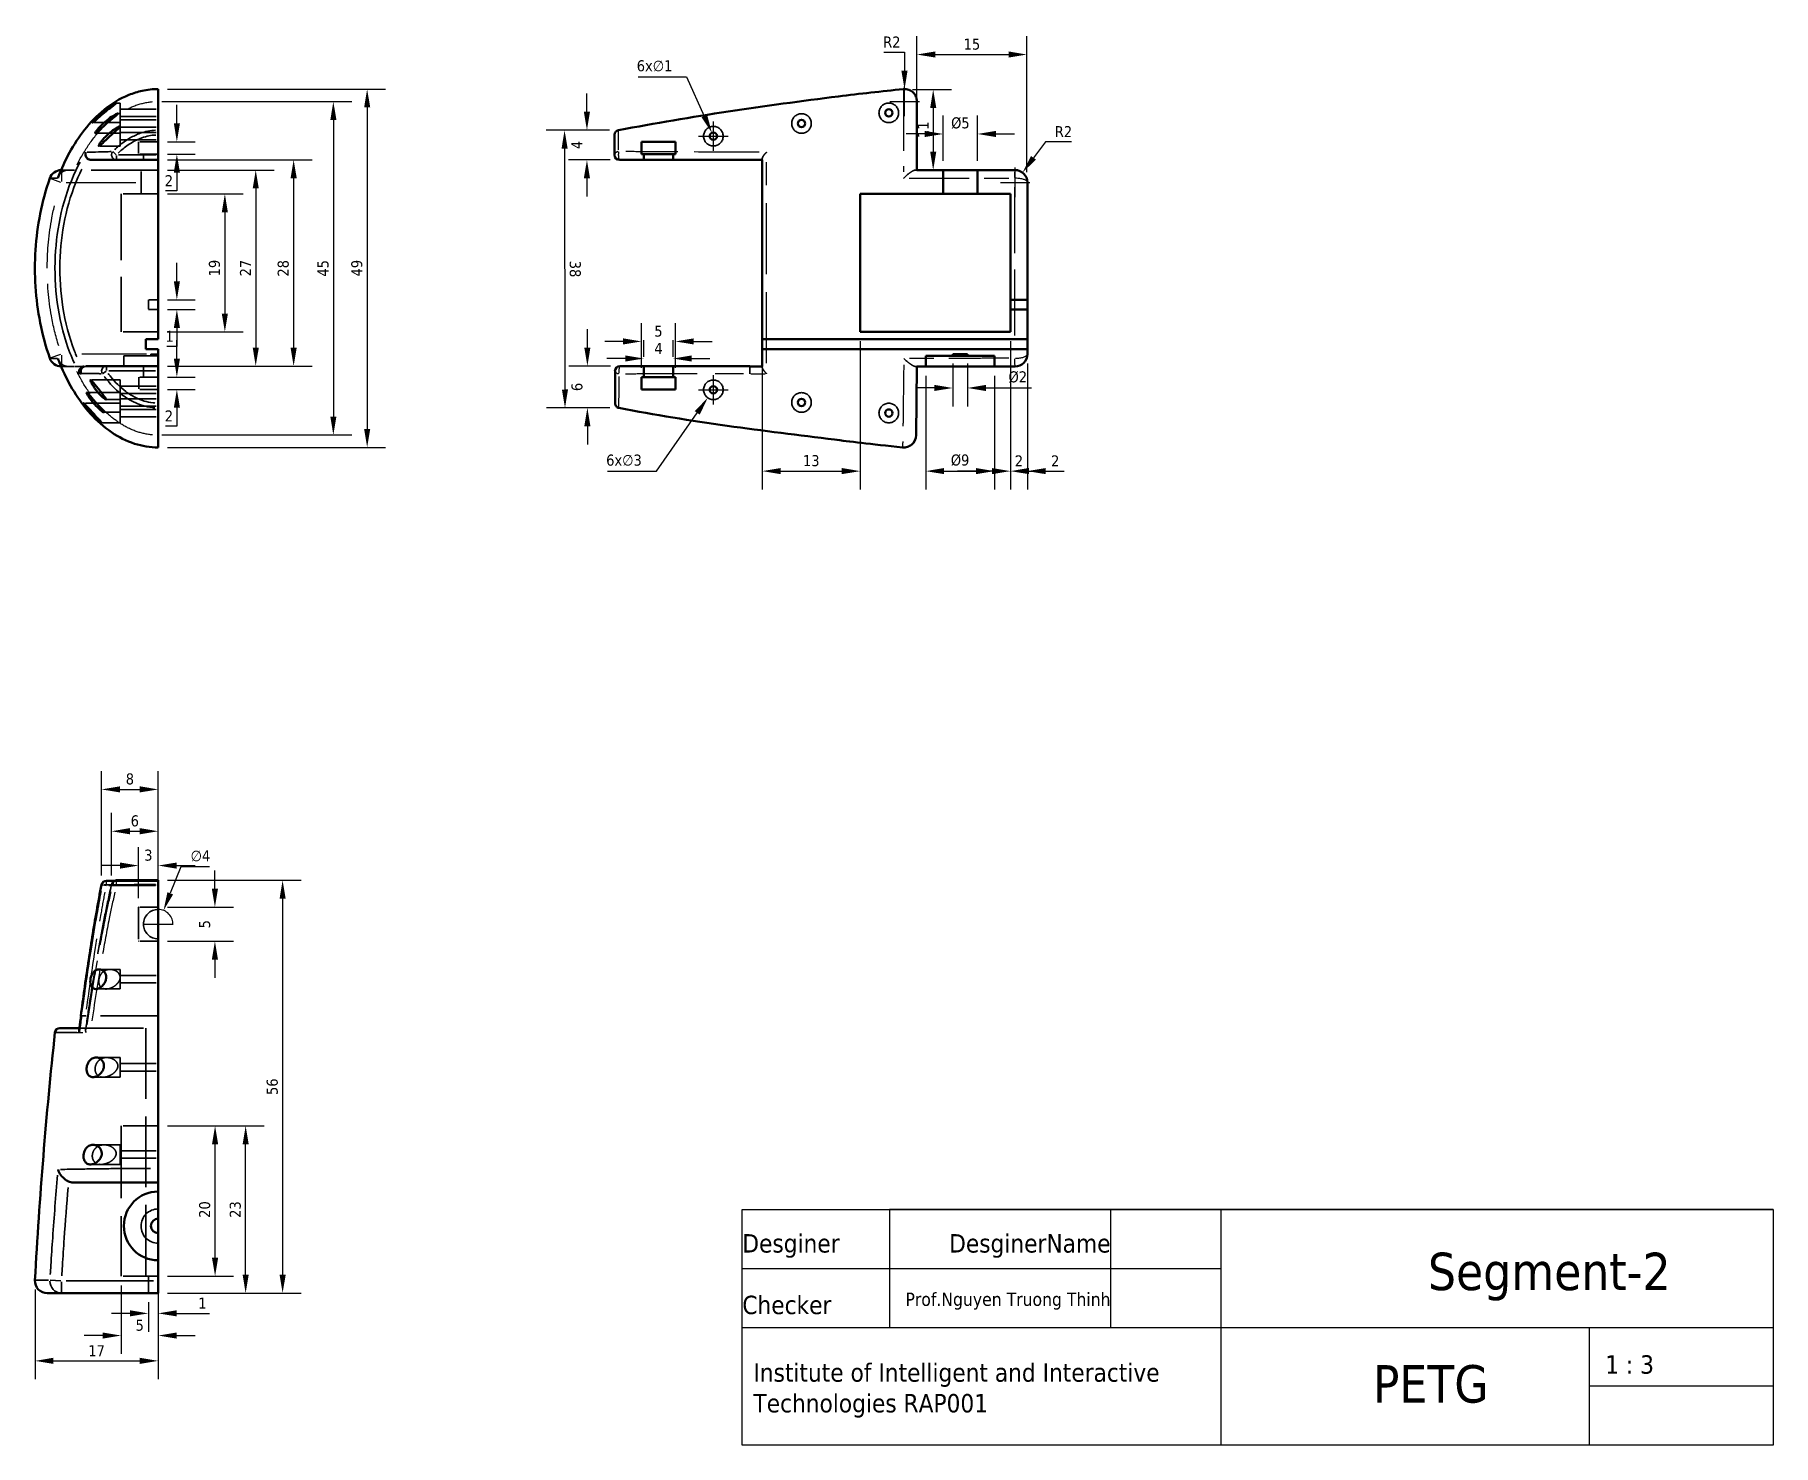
# Model space of a CAD drawing. Header units: millimetres. Extents: x 25 to 1092, y 13 to 851.
# Drawn here: x 288.7 to 524.8, y 500.7 to 692.3 of the extents above; entities that cross this region are included whole.
import ezdxf

# ---------------------------------------------------------------- set-up
doc = ezdxf.new("R2010")
doc.units = ezdxf.units.MM
doc.header["$LTSCALE"] = 50.8
doc.linetypes.add('DASHED', pattern=[0.2067, 0.1654, -0.0413])
for name, color, linetype, lineweight in [('Border (ANSI)', 7, 'Continuous', 70), ('Hidden (ANSI)', 7, 'DASHED', 35), ('Hidden Narrow (ANSI)', 7, 'DASHED', 25), ('Visible (ANSI)', 7, 'Continuous', 50), ('Visible Narrow (ANSI)', 7, 'Continuous', 35)]:
    doc.layers.add(name, color=color, linetype=linetype, lineweight=lineweight)
doc.styles.add('Note Text (ANSI)', font='tahoma.ttf')
doc.styles.add('Note Text (ISO)', font='tahoma.ttf')
doc.dimstyles.get("Standard").update_dxf_attribs({"dimtxt": 1.5, "dimasz": 2.5, "dimexe": 2.5, "dimexo": 1.25, "dimtad": 1, "dimtoh": 1, "dimdec": 0, "dimzin": 0, "dimdsep": 46, "dimtxsty": 'Note Text (ISO)', "dimcen": 2, "dimclrd": 256, "dimclre": 256, "dimclrt": 256, "dimadec": 0, "dimazin": 0, "dimtfac": 1, "dimtdec": 0, "dimtofl": 0, "dimtmove": 0, "dimatfit": 3, "dimfxl": 25.4, "dimtolj": 1, "dimtzin": 0, "dimlwd": -1, "dimlwe": -1, "dimarcsym": 0})

msp = doc.modelspace()

# ---------------------------------------------------------------- texts
at = {"style": 'Note Text (ISO)'}
for s, width, gutter_width, heights, insert, char_height, attachment_point in [('Desginer', 20, 25.4, [0], (384.77, 529.41), 2.5, 1), ('DesginerName', 19.9426, 25.4, [3.33], (434.77, 529.41), 2.5, 3), ('Segment-2', 22.8938, 0, [3.33], (510.83, 526.89), 5.08, 3), ('Checker', 20, 25.4, [0], (384.77, 518.5), 2.5, 7), ('Prof.Nguyen Truong Thinh', 32.5323, 25.4, [2.67], (434.77, 519.15), 1.8, 9), ('1 : 3', 20, 25.4, [0], (501.95, 510.41), 2.5, 7), ('Institute of Intelligent and Interactive Technologies RAP001', 65, 25.4, [0], (386.28, 511.87), 2.5, 1), ('PETG', 19.9426, 25.4, [3.33], (486.1, 511.62), 5.08, 3)]:
    msp.add_mtext_dynamic_manual_height_columns(s, width=width, gutter_width=gutter_width, heights=heights, dxfattribs=dict(at, insert=insert, char_height=char_height, attachment_point=attachment_point))

# ---------------------------------------------------------------- blocks, each defined once
blk = doc.blocks.new('*D8')
at = {"transparency": 16777216}
for p, q in [((297.75, 578.11), (297.75, 592.3)), ((305.45, 578.11), (305.45, 592.3)), ((300.25, 589.8), (302.95, 589.8))]:
    blk.add_line(p, q, dxfattribs=at)
for points in [[(300.25, 590.22), (300.25, 589.39), (297.75, 589.8)], [(302.95, 590.22), (302.95, 589.39), (305.45, 589.8)]]:
    blk.add_solid(points, dxfattribs=at)
at = {"layer": 'Defpoints', "color": 0, "transparency": 16777216}
for p in [(305.45, 589.8), (297.75, 576.86), (305.45, 576.86)]:
    blk.add_point(p, dxfattribs=at)
at = {"transparency": 16777216, "insert": (301.6, 591.21), "char_height": 1.5, "attachment_point": 5, "style": 'Note Text (ISO)'}
blk.add_mtext('\\A1;8', dxfattribs=at)
blk = doc.blocks.new('*D9')
at = {"transparency": 16777216}
for p, q in [((299.1, 578.09), (299.1, 586.62)), ((305.45, 578.11), (305.45, 586.62)), ((301.6, 584.12), (302.95, 584.12))]:
    blk.add_line(p, q, dxfattribs=at)
for points in [[(301.6, 584.54), (301.6, 583.7), (299.1, 584.12)], [(302.95, 584.54), (302.95, 583.7), (305.45, 584.12)]]:
    blk.add_solid(points, dxfattribs=at)
at = {"layer": 'Defpoints', "color": 0, "transparency": 16777216}
for p in [(305.45, 584.12), (299.1, 576.84), (305.45, 576.86)]:
    blk.add_point(p, dxfattribs=at)
at = {"transparency": 16777216, "insert": (302.27, 585.52), "char_height": 1.5, "attachment_point": 5, "style": 'Note Text (ISO)'}
blk.add_mtext('\\A1;6', dxfattribs=at)
blk = doc.blocks.new('*D10')
at = {"transparency": 16777216}
for p, q in [((306.7, 577.46), (324.84, 577.46)), ((322.34, 574.96), (322.34, 523.9)), ((306.7, 521.4), (324.84, 521.4))]:
    blk.add_line(p, q, dxfattribs=at)
for points in [[(321.93, 574.96), (322.76, 574.96), (322.34, 577.46)], [(321.93, 523.9), (322.76, 523.9), (322.34, 521.4)]]:
    blk.add_solid(points, dxfattribs=at)
at = {"layer": 'Defpoints', "color": 0, "transparency": 16777216}
for p in [(305.45, 577.46), (305.45, 521.4), (322.34, 521.4)]:
    blk.add_point(p, dxfattribs=at)
at = {"transparency": 16777216, "insert": (320.94, 549.43), "char_height": 1.5, "attachment_point": 5, "rotation": 90, "style": 'Note Text (ISO)'}
blk.add_mtext('\\A1;56', dxfattribs=at)
blk = doc.blocks.new('*D11')
at = {"transparency": 16777216}
for p, q in [((304.11, 520.15), (304.11, 516.15)), ((305.45, 520.15), (305.45, 516.15)), ((301.61, 518.65), (299.11, 518.65)), ((307.95, 518.65), (312.43, 518.65))]:
    blk.add_line(p, q, dxfattribs=at)
for points in [[(301.61, 519.07), (301.61, 518.24), (304.11, 518.65)], [(307.95, 519.07), (307.95, 518.24), (305.45, 518.65)]]:
    blk.add_solid(points, dxfattribs=at)
at = {"layer": 'Defpoints', "color": 0, "transparency": 16777216}
for p in [(304.11, 521.4), (305.45, 521.4), (305.45, 518.65)]:
    blk.add_point(p, dxfattribs=at)
at = {"transparency": 16777216, "insert": (311.44, 520.03), "char_height": 1.5, "attachment_point": 5, "style": 'Note Text (ISO)'}
blk.add_mtext('\\A1;1', dxfattribs=at)
blk = doc.blocks.new('*D12')
at = {"transparency": 16777216}
for p, q in [((300.41, 522.45), (300.41, 513.14)), ((305.45, 522.45), (305.45, 513.14)), ((297.91, 515.64), (295.41, 515.64)), ((307.95, 515.64), (310.45, 515.64))]:
    blk.add_line(p, q, dxfattribs=at)
for points in [[(297.91, 516.05), (297.91, 515.22), (300.41, 515.64)], [(307.95, 516.05), (307.95, 515.22), (305.45, 515.64)]]:
    blk.add_solid(points, dxfattribs=at)
at = {"layer": 'Defpoints', "color": 0, "transparency": 16777216}
for p in [(300.41, 523.7), (305.45, 523.7), (305.45, 515.64)]:
    blk.add_point(p, dxfattribs=at)
at = {"transparency": 16777216, "insert": (302.93, 517.03), "char_height": 1.5, "attachment_point": 5, "style": 'Note Text (ISO)'}
blk.add_mtext('\\A1;5', dxfattribs=at)
blk = doc.blocks.new('*D13')
at = {"transparency": 16777216}
for p, q in [((288.72, 521.91), (288.72, 509.7)), ((305.45, 521.91), (305.45, 509.7)), ((291.22, 512.2), (302.95, 512.2))]:
    blk.add_line(p, q, dxfattribs=at)
for points in [[(291.22, 512.62), (291.22, 511.79), (288.72, 512.2)], [(302.95, 512.62), (302.95, 511.79), (305.45, 512.2)]]:
    blk.add_solid(points, dxfattribs=at)
at = {"layer": 'Defpoints', "color": 0, "transparency": 16777216}
for p in [(288.72, 523.16), (305.45, 523.16), (305.45, 512.2)]:
    blk.add_point(p, dxfattribs=at)
at = {"transparency": 16777216, "insert": (297.08, 513.58), "char_height": 1.5, "attachment_point": 5, "style": 'Note Text (ISO)'}
blk.add_mtext('\\A1;17', dxfattribs=at)
blk = doc.blocks.new('*D14')
at = {"transparency": 16777216}
for p, q in [((408.48, 675.15), (408.48, 692.09)), ((423.42, 673.62), (423.42, 692.09)), ((410.98, 689.59), (420.92, 689.59))]:
    blk.add_line(p, q, dxfattribs=at)
for points in [[(410.98, 690.01), (410.98, 689.18), (408.48, 689.59)], [(420.92, 690.01), (420.92, 689.18), (423.42, 689.59)]]:
    blk.add_solid(points, dxfattribs=at)
at = {"layer": 'Defpoints', "color": 0, "transparency": 16777216}
for p in [(423.42, 689.59), (408.48, 673.9), (423.42, 672.37)]:
    blk.add_point(p, dxfattribs=at)
at = {"transparency": 16777216, "insert": (415.95, 690.99), "char_height": 1.5, "attachment_point": 5, "style": 'Note Text (ISO)'}
blk.add_mtext('\\A1;15', dxfattribs=at)
blk = doc.blocks.new('*D15')
at = {"transparency": 16777216}
for p, q in [((407.89, 684.84), (413.19, 684.84)), ((410.69, 682.34), (410.69, 676.4)), ((409.73, 673.9), (413.19, 673.9))]:
    blk.add_line(p, q, dxfattribs=at)
for points in [[(410.28, 682.34), (411.11, 682.34), (410.69, 684.84)], [(410.28, 676.4), (411.11, 676.4), (410.69, 673.9)]]:
    blk.add_solid(points, dxfattribs=at)
at = {"layer": 'Defpoints', "color": 0, "transparency": 16777216}
for p in [(406.64, 684.84), (408.48, 673.9), (410.69, 673.9)]:
    blk.add_point(p, dxfattribs=at)
at = {"transparency": 16777216, "insert": (409.32, 679.37), "char_height": 1.5, "attachment_point": 5, "rotation": 90, "style": 'Note Text (ISO)'}
blk.add_mtext('\\A1;11', dxfattribs=at)
blk = doc.blocks.new('*D16')
at = {"transparency": 16777216}
for p, q in [((412.04, 675.15), (412.04, 681.3)), ((416.71, 675.15), (416.71, 681.3)), ((409.54, 678.8), (407.04, 678.8)), ((419.21, 678.8), (421.71, 678.8))]:
    blk.add_line(p, q, dxfattribs=at)
for points in [[(409.54, 679.22), (409.54, 678.39), (412.04, 678.8)], [(419.21, 679.22), (419.21, 678.39), (416.71, 678.8)]]:
    blk.add_solid(points, dxfattribs=at)
at = {"layer": 'Defpoints', "color": 0, "transparency": 16777216}
for p in [(416.71, 678.8), (412.04, 673.9), (416.71, 673.9)]:
    blk.add_point(p, dxfattribs=at)
at = {"transparency": 16777216, "insert": (414.38, 680.28), "char_height": 1.5, "attachment_point": 5, "style": 'Note Text (ISO)'}
blk.add_mtext('\\A1;%%C5', dxfattribs=at)
blk = doc.blocks.new('*D17')
at = {"transparency": 16777216}
for p, q in [((425.95, 677.73), (424.32, 675.56)), ((429.46, 677.73), (425.95, 677.73)), ((421.81, 670.23), (421.81, 674.23)), ((419.81, 672.23), (423.81, 672.23))]:
    blk.add_line(p, q, dxfattribs=at)
blk.add_solid([(423.98, 675.81), (424.65, 675.31), (422.81, 673.56)], dxfattribs=at)
at = {"layer": 'Defpoints', "color": 0, "transparency": 16777216}
for p in [(422.81, 673.56), (421.81, 672.23)]:
    blk.add_point(p, dxfattribs=at)
at = {"transparency": 16777216, "insert": (428.38, 679.12), "char_height": 1.5, "attachment_point": 5, "style": 'Note Text (ISO)'}
blk.add_mtext('\\A1;R2', dxfattribs=at)
blk = doc.blocks.new('*D19')
at = {"transparency": 16777216}
for p, q in [((400.78, 650.67), (400.78, 630.52)), ((387.48, 648.34), (387.48, 630.52)), ((389.98, 633.02), (398.28, 633.02))]:
    blk.add_line(p, q, dxfattribs=at)
for points in [[(389.98, 633.44), (389.98, 632.61), (387.48, 633.02)], [(398.28, 633.44), (398.28, 632.61), (400.78, 633.02)]]:
    blk.add_solid(points, dxfattribs=at)
at = {"layer": 'Defpoints', "color": 0, "transparency": 16777216}
for p in [(400.78, 651.92), (387.48, 649.59), (400.78, 633.02)]:
    blk.add_point(p, dxfattribs=at)
at = {"transparency": 16777216, "insert": (394.13, 634.43), "char_height": 1.5, "attachment_point": 5, "style": 'Note Text (ISO)'}
blk.add_mtext('\\A1;13', dxfattribs=at)
blk = doc.blocks.new('*D24')
at = {"transparency": 16777216}
for p, q in [((409.68, 645.98), (409.68, 630.52)), ((419.01, 645.98), (419.01, 630.52)), ((412.18, 633.02), (416.51, 633.02))]:
    blk.add_line(p, q, dxfattribs=at)
for points in [[(412.18, 633.44), (412.18, 632.61), (409.68, 633.02)], [(416.51, 633.44), (416.51, 632.61), (419.01, 633.02)]]:
    blk.add_solid(points, dxfattribs=at)
at = {"layer": 'Defpoints', "color": 0, "transparency": 16777216}
for p in [(409.68, 647.23), (419.01, 647.23), (419.01, 633.02)]:
    blk.add_point(p, dxfattribs=at)
at = {"transparency": 16777216, "insert": (414.34, 634.5), "char_height": 1.5, "attachment_point": 5, "style": 'Note Text (ISO)'}
blk.add_mtext('\\A1;%%C9', dxfattribs=at)
blk = doc.blocks.new('*D27')
at = {"transparency": 16777216}
for p, q in [((421.18, 650.67), (421.18, 630.52)), ((419.01, 645.98), (419.01, 630.52)), ((416.51, 633.02), (414.01, 633.02)), ((423.68, 633.02), (428.35, 633.02))]:
    blk.add_line(p, q, dxfattribs=at)
for points in [[(416.51, 633.44), (416.51, 632.61), (419.01, 633.02)], [(423.68, 633.44), (423.68, 632.61), (421.18, 633.02)]]:
    blk.add_solid(points, dxfattribs=at)
at = {"layer": 'Defpoints', "color": 0, "transparency": 16777216}
for p in [(421.18, 651.92), (419.01, 647.23), (421.18, 633.02)]:
    blk.add_point(p, dxfattribs=at)
at = {"transparency": 16777216, "insert": (427.26, 634.41), "char_height": 1.5, "attachment_point": 5, "style": 'Note Text (ISO)'}
blk.add_mtext('\\A1;2', dxfattribs=at)
blk = doc.blocks.new('*D29')
at = {"transparency": 16777216}
for p, q in [((423.48, 647.65), (423.48, 630.52)), ((421.18, 645.98), (421.18, 630.52)), ((418.68, 633.02), (416.18, 633.02)), ((425.98, 633.02), (428.48, 633.02))]:
    blk.add_line(p, q, dxfattribs=at)
for points in [[(418.68, 633.44), (418.68, 632.61), (421.18, 633.02)], [(425.98, 633.44), (425.98, 632.61), (423.48, 633.02)]]:
    blk.add_solid(points, dxfattribs=at)
at = {"layer": 'Defpoints', "color": 0, "transparency": 16777216}
for p in [(421.18, 647.23), (423.48, 648.9), (423.48, 633.02)]:
    blk.add_point(p, dxfattribs=at)
at = {"transparency": 16777216, "insert": (422.33, 634.41), "char_height": 1.5, "attachment_point": 5, "style": 'Note Text (ISO)'}
blk.add_mtext('\\A1;2', dxfattribs=at)
blk = doc.blocks.new('*D31')
at = {"transparency": 16777216}
for p, q in [((403.99, 689.9), (406.78, 689.9)), ((406.78, 689.9), (406.79, 687.4)), ((406.81, 681.23), (406.81, 685.23)), ((404.81, 683.23), (408.81, 683.23))]:
    blk.add_line(p, q, dxfattribs=at)
blk.add_solid([(407.21, 687.4), (406.37, 687.4), (406.8, 684.9)], dxfattribs=at)
at = {"layer": 'Defpoints', "color": 0, "transparency": 16777216}
for p in [(406.8, 684.9), (406.81, 683.23)]:
    blk.add_point(p, dxfattribs=at)
at = {"transparency": 16777216, "insert": (405.07, 691.29), "char_height": 1.5, "attachment_point": 5, "style": 'Note Text (ISO)'}
blk.add_mtext('\\A1;R2', dxfattribs=at)
blk = doc.blocks.new('*D32')
at = {"transparency": 16777216}
for p, q in [((306.7, 544.1), (315.67, 544.1)), ((313.17, 526.2), (313.17, 541.6)), ((306.7, 523.7), (315.67, 523.7))]:
    blk.add_line(p, q, dxfattribs=at)
for points in [[(312.75, 541.6), (313.59, 541.6), (313.17, 544.1)], [(312.75, 526.2), (313.59, 526.2), (313.17, 523.7)]]:
    blk.add_solid(points, dxfattribs=at)
at = {"layer": 'Defpoints', "color": 0, "transparency": 16777216}
for p in [(305.45, 544.1), (313.17, 544.1), (305.45, 523.7)]:
    blk.add_point(p, dxfattribs=at)
at = {"transparency": 16777216, "insert": (311.76, 532.75), "char_height": 1.5, "attachment_point": 5, "rotation": 90, "style": 'Note Text (ISO)'}
blk.add_mtext('\\A1;20', dxfattribs=at)
blk = doc.blocks.new('*D33')
at = {"transparency": 16777216}
for p, q in [((306.7, 544.1), (319.82, 544.1)), ((317.32, 523.9), (317.32, 541.6)), ((306.7, 521.4), (319.82, 521.4))]:
    blk.add_line(p, q, dxfattribs=at)
for points in [[(316.91, 541.6), (317.74, 541.6), (317.32, 544.1)], [(316.91, 523.9), (317.74, 523.9), (317.32, 521.4)]]:
    blk.add_solid(points, dxfattribs=at)
at = {"layer": 'Defpoints', "color": 0, "transparency": 16777216}
for p in [(305.45, 544.1), (317.32, 544.1), (305.45, 521.4)]:
    blk.add_point(p, dxfattribs=at)
at = {"transparency": 16777216, "insert": (315.92, 532.75), "char_height": 1.5, "attachment_point": 5, "rotation": 90, "style": 'Note Text (ISO)'}
blk.add_mtext('\\A1;23', dxfattribs=at)
blk = doc.blocks.new('*D34')
at = {"transparency": 16777216}
for p, q in [((380.84, 642.07), (380.84, 646.07)), ((378.84, 644.07), (382.84, 644.07)), ((373.1, 633.02), (378.64, 640.93)), ((366.44, 633.02), (373.1, 633.02))]:
    blk.add_line(p, q, dxfattribs=at)
blk.add_solid([(378.3, 641.17), (378.99, 640.69), (380.08, 642.98)], dxfattribs=at)
at = {"layer": 'Defpoints', "color": 0, "transparency": 16777216}
for p in [(381.61, 645.17), (380.08, 642.98)]:
    blk.add_point(p, dxfattribs=at)
at = {"transparency": 16777216, "insert": (368.7, 634.5), "char_height": 1.5, "attachment_point": 5, "style": 'Note Text (ISO)'}
blk.add_mtext('\\A1;6x∅3', dxfattribs=at)
blk = doc.blocks.new('*D35')
at = {"transparency": 16777216}
for p, q in [((370.61, 686.57), (377.21, 686.57)), ((377.21, 686.57), (379.61, 681.24)), ((380.84, 676.5), (380.84, 680.5)), ((378.84, 678.5), (382.84, 678.5))]:
    blk.add_line(p, q, dxfattribs=at)
blk.add_solid([(379.99, 681.41), (379.23, 681.07), (380.64, 678.96)], dxfattribs=at)
at = {"layer": 'Defpoints', "color": 0, "transparency": 16777216}
for p in [(380.64, 678.96), (381.05, 678.05)]:
    blk.add_point(p, dxfattribs=at)
at = {"transparency": 16777216, "insert": (372.85, 688.05), "char_height": 1.5, "attachment_point": 5, "style": 'Note Text (ISO)'}
blk.add_mtext('\\A1;6x∅1', dxfattribs=at)
blk = doc.blocks.new('*D36')
at = {"transparency": 16777216}
for p, q in [((306.7, 684.9), (336.32, 684.9)), ((333.82, 682.4), (333.82, 638.75)), ((306.7, 636.25), (336.32, 636.25))]:
    blk.add_line(p, q, dxfattribs=at)
for points in [[(333.41, 682.4), (334.24, 682.4), (333.82, 684.9)], [(333.41, 638.75), (334.24, 638.75), (333.82, 636.25)]]:
    blk.add_solid(points, dxfattribs=at)
at = {"layer": 'Defpoints', "color": 0, "transparency": 16777216}
for p in [(305.45, 684.9), (305.45, 636.25), (333.82, 636.25)]:
    blk.add_point(p, dxfattribs=at)
at = {"transparency": 16777216, "insert": (332.42, 660.58), "char_height": 1.5, "attachment_point": 5, "rotation": 90, "style": 'Note Text (ISO)'}
blk.add_mtext('\\A1;49', dxfattribs=at)
blk = doc.blocks.new('*D37')
at = {"transparency": 16777216}
for p, q in [((305.92, 683.2), (331.73, 683.2)), ((329.23, 680.7), (329.23, 640.43)), ((305.92, 637.93), (331.73, 637.93))]:
    blk.add_line(p, q, dxfattribs=at)
for points in [[(328.82, 680.7), (329.65, 680.7), (329.23, 683.2)], [(328.82, 640.43), (329.65, 640.43), (329.23, 637.93)]]:
    blk.add_solid(points, dxfattribs=at)
at = {"layer": 'Defpoints', "color": 0, "transparency": 16777216}
for p in [(304.67, 683.2), (304.67, 637.93), (329.23, 637.93)]:
    blk.add_point(p, dxfattribs=at)
at = {"transparency": 16777216, "insert": (327.84, 660.56), "char_height": 1.5, "attachment_point": 5, "rotation": 89.9991, "style": 'Note Text (ISO)'}
blk.add_mtext('\\A1;45', dxfattribs=at)
blk = doc.blocks.new('*D39')
at = {"transparency": 16777216}
for p, q in [((306.7, 670.66), (317, 670.66)), ((314.5, 668.16), (314.5, 654.42)), ((306.7, 651.92), (317, 651.92))]:
    blk.add_line(p, q, dxfattribs=at)
for points in [[(314.08, 668.16), (314.91, 668.16), (314.5, 670.66)], [(314.08, 654.42), (314.91, 654.42), (314.5, 651.92)]]:
    blk.add_solid(points, dxfattribs=at)
at = {"layer": 'Defpoints', "color": 0, "transparency": 16777216}
for p in [(305.45, 670.66), (305.45, 651.92), (314.5, 651.92)]:
    blk.add_point(p, dxfattribs=at)
at = {"transparency": 16777216, "insert": (313.09, 660.59), "char_height": 1.5, "attachment_point": 5, "rotation": 90, "style": 'Note Text (ISO)'}
blk.add_mtext('\\A1;19', dxfattribs=at)
blk = doc.blocks.new('*D40')
at = {"transparency": 16777216}
for p, q in [((306.7, 675.29), (326.34, 675.29)), ((323.84, 672.79), (323.84, 649.79)), ((306.7, 647.29), (326.34, 647.29))]:
    blk.add_line(p, q, dxfattribs=at)
for points in [[(323.42, 672.79), (324.26, 672.79), (323.84, 675.29)], [(323.42, 649.79), (324.26, 649.79), (323.84, 647.29)]]:
    blk.add_solid(points, dxfattribs=at)
at = {"layer": 'Defpoints', "color": 0, "transparency": 16777216}
for p in [(305.45, 675.29), (305.45, 647.29), (323.84, 647.29)]:
    blk.add_point(p, dxfattribs=at)
at = {"transparency": 16777216, "insert": (322.43, 660.56), "char_height": 1.5, "attachment_point": 5, "rotation": 90, "style": 'Note Text (ISO)'}
blk.add_mtext('\\A1;28', dxfattribs=at)
blk = doc.blocks.new('*D41')
at = {"transparency": 16777216}
for p, q in [((307.98, 658.79), (307.98, 661.29)), ((306.7, 656.29), (310.48, 656.29)), ((306.7, 654.96), (310.48, 654.96)), ((307.98, 652.46), (307.98, 649.96)), ((307.98, 649.96), (306.63, 649.96))]:
    blk.add_line(p, q, dxfattribs=at)
for points in [[(307.57, 658.79), (308.4, 658.79), (307.98, 656.29)], [(307.57, 652.46), (308.4, 652.46), (307.98, 654.96)]]:
    blk.add_solid(points, dxfattribs=at)
at = {"layer": 'Defpoints', "color": 0, "transparency": 16777216}
for p in [(305.45, 656.29), (305.45, 654.96), (307.98, 654.96)]:
    blk.add_point(p, dxfattribs=at)
at = {"transparency": 16777216, "insert": (306.99, 651.33), "char_height": 1.5, "attachment_point": 5, "style": 'Note Text (ISO)'}
blk.add_mtext('\\A1;1', dxfattribs=at)
blk = doc.blocks.new('*D42')
at = {"transparency": 16777216}
for p, q in [((313.15, 576.3), (313.15, 578.8)), ((306.7, 573.8), (315.65, 573.8)), ((306.7, 569.2), (315.65, 569.2)), ((313.15, 566.7), (313.15, 564.2))]:
    blk.add_line(p, q, dxfattribs=at)
for points in [[(312.73, 576.3), (313.56, 576.3), (313.15, 573.8)], [(312.73, 566.7), (313.56, 566.7), (313.15, 569.2)]]:
    blk.add_solid(points, dxfattribs=at)
at = {"layer": 'Defpoints', "color": 0, "transparency": 16777216}
for p in [(305.45, 573.8), (305.45, 569.2), (313.15, 569.2)]:
    blk.add_point(p, dxfattribs=at)
at = {"transparency": 16777216, "insert": (311.76, 571.5), "char_height": 1.5, "attachment_point": 5, "rotation": 90, "style": 'Note Text (ISO)'}
blk.add_mtext('\\A1;5', dxfattribs=at)
blk = doc.blocks.new('*D43')
at = {"transparency": 16777216}
for p, q in [((308.5, 579.3), (307.08, 575.69)), ((312.41, 579.3), (308.5, 579.3)), ((303.45, 571.5), (307.45, 571.5)), ((305.45, 569.5), (305.45, 573.5))]:
    blk.add_line(p, q, dxfattribs=at)
blk.add_arc((305.45, 571.5), 2, 357.0143, 90, dxfattribs=at)
blk.add_solid([(306.7, 575.84), (307.47, 575.54), (306.17, 573.36)], dxfattribs=at)
at = {"layer": 'Defpoints', "color": 0, "transparency": 16777216}
for p in [(306.17, 573.36), (304.72, 569.63)]:
    blk.add_point(p, dxfattribs=at)
at = {"transparency": 16777216, "insert": (311.18, 580.78), "char_height": 1.5, "attachment_point": 5, "style": 'Note Text (ISO)'}
blk.add_mtext('\\A1;∅4', dxfattribs=at)
blk = doc.blocks.new('*D44')
at = {"transparency": 16777216}
for p, q in [((413.34, 647.65), (413.34, 641.81)), ((415.34, 647.65), (415.34, 641.81)), ((410.84, 644.31), (408.34, 644.31)), ((417.84, 644.31), (424.02, 644.31))]:
    blk.add_line(p, q, dxfattribs=at)
for points in [[(410.84, 644.73), (410.84, 643.9), (413.34, 644.31)], [(417.84, 644.73), (417.84, 643.9), (415.34, 644.31)]]:
    blk.add_solid(points, dxfattribs=at)
at = {"layer": 'Defpoints', "color": 0, "transparency": 16777216}
for p in [(413.34, 648.9), (415.34, 648.9), (415.34, 644.31)]:
    blk.add_point(p, dxfattribs=at)
at = {"transparency": 16777216, "insert": (422.18, 645.79), "char_height": 1.5, "attachment_point": 5, "style": 'Note Text (ISO)'}
blk.add_mtext('\\A1;%%C2', dxfattribs=at)
blk = doc.blocks.new('*D45')
at = {"transparency": 16777216}
for p, q in [((366.71, 679.32), (358.13, 679.31)), ((360.63, 676.81), (360.68, 644.1)), ((366.76, 641.61), (358.19, 641.6))]:
    blk.add_line(p, q, dxfattribs=at)
for points in [[(361.05, 676.81), (360.22, 676.81), (360.63, 679.31)], [(361.1, 644.11), (360.27, 644.1), (360.69, 641.6)]]:
    blk.add_solid(points, dxfattribs=at)
at = {"layer": 'Defpoints', "color": 0, "transparency": 16777216}
for p in [(367.96, 679.32), (360.69, 641.6), (368.01, 641.62)]:
    blk.add_point(p, dxfattribs=at)
at = {"transparency": 16777216, "insert": (362.07, 660.46), "char_height": 1.5, "attachment_point": 5, "rotation": 270.0901, "style": 'Note Text (ISO)'}
blk.add_mtext('\\A1;38', dxfattribs=at)
blk = doc.blocks.new('*D46')
at = {"transparency": 16777216}
for p, q in [((363.73, 649.79), (363.73, 652.29)), ((366.89, 647.29), (361.23, 647.29)), ((366.76, 641.62), (361.23, 641.62)), ((363.73, 639.12), (363.73, 636.62))]:
    blk.add_line(p, q, dxfattribs=at)
for points in [[(363.31, 649.79), (364.14, 649.79), (363.73, 647.29)], [(363.31, 639.12), (364.14, 639.12), (363.73, 641.62)]]:
    blk.add_solid(points, dxfattribs=at)
at = {"layer": 'Defpoints', "color": 0, "transparency": 16777216}
for p in [(368.14, 647.29), (363.73, 641.62), (368.01, 641.62)]:
    blk.add_point(p, dxfattribs=at)
at = {"transparency": 16777216, "insert": (362.32, 644.45), "char_height": 1.5, "attachment_point": 5, "rotation": 90, "style": 'Note Text (ISO)'}
blk.add_mtext('\\A1;6', dxfattribs=at)
blk = doc.blocks.new('*D47')
at = {"transparency": 16777216}
for p, q in [((363.67, 681.82), (363.67, 684.32)), ((366.71, 679.32), (361.17, 679.32)), ((366.83, 675.29), (361.17, 675.29)), ((363.67, 672.79), (363.67, 670.29))]:
    blk.add_line(p, q, dxfattribs=at)
for points in [[(363.25, 681.82), (364.08, 681.82), (363.67, 679.32)], [(363.25, 672.79), (364.08, 672.79), (363.67, 675.29)]]:
    blk.add_solid(points, dxfattribs=at)
at = {"layer": 'Defpoints', "color": 0, "transparency": 16777216}
for p in [(367.96, 679.32), (363.67, 675.29), (368.08, 675.29)]:
    blk.add_point(p, dxfattribs=at)
at = {"transparency": 16777216, "insert": (362.29, 677.31), "char_height": 1.5, "attachment_point": 5, "rotation": 90, "style": 'Note Text (ISO)'}
blk.add_mtext('\\A1;4', dxfattribs=at)
blk = doc.blocks.new('*D48')
at = {"transparency": 16777216}
for p, q in [((307.98, 680.24), (307.98, 682.74)), ((306.7, 677.74), (310.48, 677.74)), ((306.7, 676.07), (310.48, 676.07)), ((307.98, 673.57), (307.98, 671.07)), ((307.98, 671.07), (306.43, 671.07))]:
    blk.add_line(p, q, dxfattribs=at)
for points in [[(307.57, 680.24), (308.4, 680.24), (307.98, 677.74)], [(307.57, 673.57), (308.4, 673.57), (307.98, 676.07)]]:
    blk.add_solid(points, dxfattribs=at)
at = {"layer": 'Defpoints', "color": 0, "transparency": 16777216}
for p in [(305.45, 677.74), (305.45, 676.07), (307.98, 676.07)]:
    blk.add_point(p, dxfattribs=at)
at = {"transparency": 16777216, "insert": (306.9, 672.46), "char_height": 1.5, "attachment_point": 5, "style": 'Note Text (ISO)'}
blk.add_mtext('\\A1;2', dxfattribs=at)
blk = doc.blocks.new('*D49')
at = {"transparency": 16777216}
for p, q in [((307.98, 648.29), (307.98, 650.79)), ((306.7, 645.79), (310.48, 645.79)), ((306.7, 644.12), (310.48, 644.12)), ((307.98, 641.62), (307.98, 639.12)), ((307.98, 639.12), (306.43, 639.12))]:
    blk.add_line(p, q, dxfattribs=at)
for points in [[(307.57, 648.29), (308.4, 648.29), (307.98, 645.79)], [(307.57, 641.62), (308.4, 641.62), (307.98, 644.12)]]:
    blk.add_solid(points, dxfattribs=at)
at = {"layer": 'Defpoints', "color": 0, "transparency": 16777216}
for p in [(305.45, 645.79), (305.45, 644.12), (307.98, 644.12)]:
    blk.add_point(p, dxfattribs=at)
at = {"transparency": 16777216, "insert": (306.9, 640.51), "char_height": 1.5, "attachment_point": 5, "style": 'Note Text (ISO)'}
blk.add_mtext('\\A1;2', dxfattribs=at)
blk = doc.blocks.new('*D50')
at = {"transparency": 16777216}
for p, q in [((302.78, 575.05), (302.78, 581.96)), ((305.45, 575.05), (305.45, 581.96)), ((300.28, 579.46), (297.78, 579.46)), ((307.95, 579.46), (310.45, 579.46))]:
    blk.add_line(p, q, dxfattribs=at)
for points in [[(300.28, 579.87), (300.28, 579.04), (302.78, 579.46)], [(307.95, 579.87), (307.95, 579.04), (305.45, 579.46)]]:
    blk.add_solid(points, dxfattribs=at)
at = {"layer": 'Defpoints', "color": 0, "transparency": 16777216}
for p in [(305.45, 579.46), (302.78, 573.8), (305.45, 573.8)]:
    blk.add_point(p, dxfattribs=at)
at = {"transparency": 16777216, "insert": (304.11, 580.86), "char_height": 1.5, "attachment_point": 5, "style": 'Note Text (ISO)'}
blk.add_mtext('\\A1;3', dxfattribs=at)
blk = doc.blocks.new('*D51')
at = {"transparency": 16777216}
for p, q in [((371.08, 647.04), (371.08, 653.13)), ((375.68, 647.04), (375.68, 653.13)), ((368.58, 650.63), (366.08, 650.63)), ((378.18, 650.63), (380.68, 650.63))]:
    blk.add_line(p, q, dxfattribs=at)
for points in [[(368.58, 651.05), (368.58, 650.22), (371.08, 650.63)], [(378.18, 651.05), (378.18, 650.22), (375.68, 650.63)]]:
    blk.add_solid(points, dxfattribs=at)
at = {"layer": 'Defpoints', "color": 0, "transparency": 16777216}
for p in [(375.68, 650.63), (371.08, 645.79), (375.68, 645.79)]:
    blk.add_point(p, dxfattribs=at)
at = {"transparency": 16777216, "insert": (373.38, 652.02), "char_height": 1.5, "attachment_point": 5, "style": 'Note Text (ISO)'}
blk.add_mtext('\\A1;5', dxfattribs=at)
blk = doc.blocks.new('*D52')
at = {"transparency": 16777216}
for p, q in [((371.38, 648.54), (371.38, 650.81)), ((375.38, 648.54), (375.38, 650.81)), ((368.88, 648.31), (366.38, 648.31)), ((377.88, 648.31), (380.38, 648.31))]:
    blk.add_line(p, q, dxfattribs=at)
for points in [[(368.88, 648.73), (368.88, 647.9), (371.38, 648.31)], [(377.88, 648.73), (377.88, 647.9), (375.38, 648.31)]]:
    blk.add_solid(points, dxfattribs=at)
at = {"layer": 'Defpoints', "color": 0, "transparency": 16777216}
for p in [(371.38, 647.29), (375.38, 648.31), (375.38, 647.29)]:
    blk.add_point(p, dxfattribs=at)
at = {"transparency": 16777216, "insert": (373.38, 649.69), "char_height": 1.5, "attachment_point": 5, "style": 'Note Text (ISO)'}
blk.add_mtext('\\A1;4', dxfattribs=at)
blk = doc.blocks.new('*D53')
at = {"transparency": 16777216}
for p, q in [((306.7, 673.9), (321.19, 673.9)), ((318.69, 671.4), (318.69, 649.79)), ((306.7, 647.29), (321.19, 647.29))]:
    blk.add_line(p, q, dxfattribs=at)
for points in [[(318.28, 671.4), (319.11, 671.4), (318.69, 673.9)], [(318.28, 649.79), (319.11, 649.79), (318.69, 647.29)]]:
    blk.add_solid(points, dxfattribs=at)
at = {"layer": 'Defpoints', "color": 0, "transparency": 16777216}
for p in [(305.45, 673.9), (305.45, 647.29), (318.69, 647.29)]:
    blk.add_point(p, dxfattribs=at)
at = {"transparency": 16777216, "insert": (317.3, 660.59), "char_height": 1.5, "attachment_point": 5, "rotation": 90, "style": 'Note Text (ISO)'}
blk.add_mtext('\\A1;27', dxfattribs=at)
blk = doc.blocks.new('Borders Default Border')
at = {"layer": 'Border (ANSI)'}
for p, q in [((5.5, 16.5), (5.5, 16.66)), ((16.5, 16.5), (16.5, 16.66)), ((0.75, 12.75), (0.59, 12.75)), ((21.25, 12.75), (21.41, 12.75)), ((0.75, 4.25), (0.59, 4.25)), ((21.25, 4.25), (21.41, 4.25)), ((5.5, 0.5), (5.5, 0.34)), ((16.5, 0.5), (16.5, 0.34))]:
    blk.add_line(p, q, dxfattribs=at)
at = {"layer": 'Border (ANSI)', "flags": 128}
for points in [[(11, 16.75), (11, 16.5), (10.9134, 16.65), (11.0866, 16.65), (11, 16.5)], [(0.75, 0.5), (0.75, 16.5), (21.25, 16.5), (21.25, 0.5), (0.75, 0.5)], [(0.5, 8.5), (0.75, 8.5), (0.6, 8.5866), (0.6, 8.4134), (0.75, 8.5)], [(21.5, 8.5), (21.25, 8.5), (21.4, 8.5866), (21.4, 8.4134), (21.25, 8.5)], [(11, 0.25), (11, 0.5), (10.9134, 0.35), (11.0866, 0.35), (11, 0.5)]]:
    blk.add_lwpolyline(points, dxfattribs=at)
at = {"layer": 'Border (ANSI)', "char_height": 0.12, "attachment_point": 7, "style": 'Note Text (ANSI)'}
for s, insert in [('4', (2.7081, 16.54)), ('3', (8.2127, 16.5375)), ('2', (13.7136, 16.54)), ('1', (19.2229, 16.54)), ('D', (0.606, 14.815)), ('D', (21.306, 14.815)), ('C', (0.6057, 10.5629)), ('C', (21.3057, 10.5629)), ('B', (0.6134, 6.315)), ('B', (21.3134, 6.315)), ('A', (0.599, 2.065)), ('A', (21.299, 2.065)), ('4', (2.7081, 0.34)), ('3', (8.2127, 0.3375)), ('2', (13.7136, 0.34)), ('1', (19.2229, 0.34))]:
    blk.add_mtext(s, dxfattribs=dict(at, insert=insert))

# ---------------------------------------------------------------- dimensions: what is measured, and where the dimension line sits
dim = msp.add_radius_dim(center=(406.81, 683.23), mpoint=(406.8, 684.9), dimstyle='Standard')
dim.commit()
dim.dimension.update_dxf_attribs({"geometry": '*D31', "text_midpoint": (405.07, 691.29)})
for base, p1, p2, picture, middle in [((423.42, 689.59), (408.48, 673.9), (423.42, 672.37), '*D14', (415.95, 690.99)), ((400.78, 633.02), (387.48, 649.59), (400.78, 651.92), '*D19', (394.13, 634.43)), ((421.18, 633.02), (419.01, 647.23), (421.18, 651.92), '*D27', (427.26, 634.41)), ((375.38, 648.31), (371.38, 647.29), (375.38, 647.29), '*D52', (373.38, 649.69)), ((423.48, 633.02), (421.18, 647.23), (423.48, 648.9), '*D29', (422.33, 634.41)), ((305.45, 579.46), (302.78, 573.8), (305.45, 573.8), '*D50', (304.11, 580.86)), ((305.45, 512.2), (288.72, 523.16), (305.45, 523.16), '*D13', (297.08, 513.58)), ((305.45, 515.64), (300.41, 523.7), (305.45, 523.7), '*D12', (302.93, 517.03)), ((305.45, 518.65), (304.11, 521.4), (305.45, 521.4), '*D11', (311.44, 520.03))]:
    dim = msp.add_linear_dim(base=base, p1=p1, p2=p2, dimstyle='Standard')
    dim.commit()
    dim.dimension.update_dxf_attribs({"geometry": picture, "text_midpoint": middle})
for p1, p2, picture, middle in [((381.05, 678.05), (380.64, 678.96), '*D35', (372.85, 686.57)), ((381.61, 645.17), (380.08, 642.98), '*D34', (368.7, 633.02))]:
    dim = msp.add_diameter_dim_2p(p1=p1, p2=p2, text='6x<>', dimstyle='Standard')
    dim.commit()
    dim.dimension.update_dxf_attribs({"geometry": picture, "text_midpoint": middle, "dimtype": 163})
for base, p1, p2, angle, picture, middle, dimtype in [((333.82, 636.25), (305.45, 684.9), (305.45, 636.25), 90, '*D36', (333.82, 660.58), 160), ((329.23, 637.93), (304.67, 683.2), (304.67, 637.93), 269.9991, '*D37', (329.23, 660.56), 161), ((323.84, 647.29), (305.45, 675.29), (305.45, 647.29), 90, '*D40', (323.84, 660.56), 160), ((318.69, 647.29), (305.45, 673.9), (305.45, 647.29), 90, '*D53', (318.69, 660.59), 160), ((314.5, 651.92), (305.45, 670.66), (305.45, 651.92), 90, '*D39', (314.5, 660.59), 160), ((313.17, 544.1), (305.45, 523.7), (305.45, 544.1), 90, '*D32', (313.17, 532.75), 160)]:
    dim = msp.add_linear_dim(base=base, p1=p1, p2=p2, angle=angle, dimstyle='Standard')
    dim.commit()
    dim.dimension.update_dxf_attribs({"geometry": picture, "text_midpoint": middle, "dimtype": dimtype})
for base, p1, p2, picture, middle in [((410.69, 673.9), (406.64, 684.84), (408.48, 673.9), '*D15', (409.32, 679.37)), ((307.98, 676.07), (305.45, 677.74), (305.45, 676.07), '*D48', (306.9, 672.46)), ((363.67, 675.29), (367.96, 679.32), (368.08, 675.29), '*D47', (362.29, 677.31)), ((307.98, 654.96), (305.45, 656.29), (305.45, 654.96), '*D41', (306.99, 651.33)), ((363.73, 641.62), (368.14, 647.29), (368.01, 641.62), '*D46', (362.32, 644.45)), ((313.15, 569.2), (305.45, 573.8), (305.45, 569.2), '*D42', (311.76, 571.5)), ((322.34, 521.4), (305.45, 577.46), (305.45, 521.4), '*D10', (320.94, 549.43)), ((317.32, 544.1), (305.45, 521.4), (305.45, 544.1), '*D33', (315.92, 532.75))]:
    dim = msp.add_linear_dim(base=base, p1=p1, p2=p2, angle=90, dimstyle='Standard')
    dim.commit()
    dim.dimension.update_dxf_attribs({"geometry": picture, "text_midpoint": middle})
for base, p1, p2, picture, middle in [((416.71, 678.8), (412.04, 673.9), (416.71, 673.9), '*D16', (414.38, 680.28)), ((415.34, 644.31), (413.34, 648.9), (415.34, 648.9), '*D44', (422.18, 645.79)), ((419.01, 633.02), (409.68, 647.23), (419.01, 647.23), '*D24', (414.34, 634.5))]:
    dim = msp.add_linear_dim(base=base, p1=p1, p2=p2, text='%%C<>', dimstyle='Standard')
    dim.commit()
    dim.dimension.update_dxf_attribs({"geometry": picture, "text_midpoint": middle})
dim = msp.add_radius_dim(center=(421.81, 672.23), mpoint=(422.81, 673.56), dimstyle='Standard')
dim.commit()
dim.dimension.update_dxf_attribs({"geometry": '*D17', "text_midpoint": (428.38, 677.73), "dimtype": 164})
for p1, p2, distance, picture, middle in [((367.96, 679.32), (368.01, 641.62), -7.33, '*D45', (362.07, 660.46)), ((305.45, 645.79), (305.45, 644.12), 2.54, '*D49', (306.9, 640.51))]:
    dim = msp.add_aligned_dim(p1=p1, p2=p2, distance=distance, dimstyle='Standard')
    dim.commit()
    dim.dimension.update_dxf_attribs({"geometry": picture, "text_midpoint": middle})
for base, p1, p2, picture, middle in [((375.68, 650.63), (371.08, 645.79), (375.68, 645.79), '*D51', (373.38, 650.63)), ((305.45, 589.8), (297.75, 576.86), (305.45, 576.86), '*D8', (301.6, 589.8)), ((305.45, 584.12), (299.1, 576.84), (305.45, 576.86), '*D9', (302.27, 584.12))]:
    dim = msp.add_linear_dim(base=base, p1=p1, p2=p2, dimstyle='Standard')
    dim.commit()
    dim.dimension.update_dxf_attribs({"geometry": picture, "text_midpoint": middle, "dimtype": 160})
dim = msp.add_diameter_dim_2p(p1=(304.72, 569.63), p2=(306.17, 573.36), dimstyle='Standard')
dim.commit()
dim.dimension.update_dxf_attribs({"geometry": '*D43', "text_midpoint": (311.18, 579.3), "dimtype": 163})

# ---------------------------------------------------------------- linework, layer by layer
for p, q in [((384.77, 516.75), (384.77, 532.75)), ((434.77, 532.75), (404.77, 532.75)), ((404.77, 532.75), (404.77, 516.75)), ((449.77, 532.75), (434.77, 532.75)), ((434.77, 532.75), (434.77, 516.75)), ((499.77, 532.75), (449.77, 532.75)), ((449.77, 532.75), (449.77, 500.75)), ((524.77, 532.75), (499.77, 532.75)), ((384.77, 524.75), (449.77, 524.75)), ((384.77, 516.75), (524.77, 516.75)), ((499.77, 516.75), (499.77, 500.75)), ((524.77, 516.75), (524.77, 500.75)), ((524.77, 508.75), (499.77, 508.75))]:
    msp.add_line(p, q)
msp.add_lwpolyline([(524.77, 500.75), (384.77, 500.75), (384.77, 532.75), (524.77, 532.75)], close=True)
at = {"layer": 'Hidden (ANSI)', "ltscale": 0.063182}
msp.add_line((300.28, 683), (299.72, 683), dxfattribs=at)
at = {"layer": 'Hidden (ANSI)', "ltscale": 0.247275}
for p, q in [((300.28, 683), (300.28, 681.57)), ((300.28, 641.01), (300.28, 639.57))]:
    msp.add_line(p, q, dxfattribs=at)
at = {"layer": 'Hidden (ANSI)', "ltscale": 0.424221}
msp.add_line((300.28, 680.34), (296.51, 680.34), dxfattribs=at)
at = {"layer": 'Hidden (ANSI)', "ltscale": 0.038005}
msp.add_line((300.28, 681.57), (299.95, 681.57), dxfattribs=at)
at = {"layer": 'Hidden (ANSI)', "ltscale": 0.580428}
for p, q in [((300.28, 682.17), (305.45, 682.17)), ((300.28, 681.17), (305.45, 681.17)), ((300.28, 680.73), (305.45, 680.73)), ((300.28, 679.73), (305.45, 679.73)), ((300.28, 679), (305.45, 679)), ((300.28, 678), (305.45, 678)), ((300.28, 644.57), (305.45, 644.57)), ((300.28, 643.57), (305.45, 643.57)), ((300.28, 642.85), (305.45, 642.85)), ((300.28, 641.85), (305.45, 641.85)), ((300.28, 641.41), (305.45, 641.41)), ((300.28, 640.41), (305.45, 640.41)), ((300.28, 564.53), (305.45, 564.53)), ((300.28, 563.53), (305.45, 563.53)), ((300.28, 552.56), (305.45, 552.56)), ((300.28, 551.56), (305.45, 551.56)), ((300.28, 540.71), (305.45, 540.71)), ((300.28, 539.71), (305.45, 539.71))]:
    msp.add_line(p, q, dxfattribs=at)
at = {"layer": 'Hidden (ANSI)', "ltscale": 0.280598}
for p, q in [((300.28, 681.57), (300.28, 679.84)), ((300.28, 642.74), (300.28, 641.01))]:
    msp.add_line(p, q, dxfattribs=at)
at = {"layer": 'Hidden (ANSI)', "ltscale": 0.381349}
msp.add_line((300.28, 678.9), (296.89, 678.9), dxfattribs=at)
at = {"layer": 'Hidden (ANSI)', "ltscale": 0.004218}
msp.add_line((300.28, 679.84), (300.25, 679.84), dxfattribs=at)
at = {"layer": 'Hidden (ANSI)', "ltscale": 0.471064}
for p, q in [((300.28, 679.84), (300.28, 677.17)), ((300.28, 645.41), (300.28, 642.74)), ((300.28, 565.36), (300.28, 562.7)), ((300.28, 553.39), (300.28, 550.73)), ((300.28, 541.54), (300.28, 538.87))]:
    msp.add_line(p, q, dxfattribs=at)
at = {"layer": 'Hidden (ANSI)', "ltscale": 0.18737}
for p, q in [((302.78, 677.74), (302.78, 676.07)), ((302.81, 645.79), (302.81, 644.12))]:
    msp.add_line(p, q, dxfattribs=at)
at = {"layer": 'Hidden (ANSI)', "ltscale": 0.299852}
for p, q in [((305.45, 677.74), (302.78, 677.74)), ((305.45, 676.07), (302.78, 676.07))]:
    msp.add_line(p, q, dxfattribs=at)
at = {"layer": 'Hidden (ANSI)', "ltscale": 0.324715}
msp.add_line((300.28, 677.17), (297.4, 677.17), dxfattribs=at)
at = {"layer": 'Hidden (ANSI)', "ltscale": 0.087913}
msp.add_line((303.45, 676.07), (303.45, 675.29), dxfattribs=at)
at = {"layer": 'Hidden (ANSI)', "ltscale": 0.051062}
msp.add_line((387.48, 675.29), (387.48, 675.44), dxfattribs=at)
at = {"layer": 'Hidden (ANSI)', "ltscale": 0.954742}
msp.add_line((292.31, 673.9), (293.25, 673.9), dxfattribs=at)
at = {"layer": 'Hidden (ANSI)', "ltscale": 0.019824}
msp.add_line((293.25, 673.9), (293.27, 673.9), dxfattribs=at)
at = {"layer": 'Hidden (ANSI)', "ltscale": 0.094788}
for p, q in [((293.27, 673.9), (294.09, 673.9)), ((408.3, 673.9), (408.48, 673.9))]:
    msp.add_line(p, q, dxfattribs=at)
at = {"layer": 'Hidden (ANSI)', "ltscale": 1.081891}
msp.add_line((305.45, 673.9), (294.09, 673.9), dxfattribs=at)
at = {"layer": 'Hidden (ANSI)', "ltscale": 0.364882}
msp.add_line((303.12, 670.66), (303.12, 673.9), dxfattribs=at)
at = {"layer": 'Hidden (ANSI)', "ltscale": 0.56606}
for p, q in [((305.45, 670.66), (300.41, 670.66)), ((305.45, 651.92), (300.41, 651.92)), ((305.45, 544.1), (300.41, 544.1)), ((305.45, 523.7), (300.41, 523.7))]:
    msp.add_line(p, q, dxfattribs=at)
at = {"layer": 'Hidden (ANSI)', "ltscale": 1.070439}
msp.add_line((300.41, 670.66), (300.41, 651.92), dxfattribs=at)
at = {"layer": 'Hidden (ANSI)', "ltscale": 0.149876}
for p, q in [((305.45, 656.29), (304.11, 656.29)), ((304.11, 656.29), (304.11, 654.96)), ((304.11, 654.96), (305.45, 654.96))]:
    msp.add_line(p, q, dxfattribs=at)
at = {"layer": 'Hidden (ANSI)', "ltscale": 0.954725}
msp.add_line((293.25, 647.23), (292.31, 647.23), dxfattribs=at)
at = {"layer": 'Hidden (ANSI)', "ltscale": 0.01945}
msp.add_line((293.25, 647.23), (293.27, 647.23), dxfattribs=at)
at = {"layer": 'Hidden (ANSI)', "ltscale": 0.093798}
for p, q in [((294.08, 647.23), (293.27, 647.23)), ((408.48, 647.23), (408.3, 647.23))]:
    msp.add_line(p, q, dxfattribs=at)
at = {"layer": 'Hidden (ANSI)', "ltscale": 0.151631}
msp.add_line((295.43, 647.23), (294.08, 647.23), dxfattribs=at)
at = {"layer": 'Hidden (ANSI)', "ltscale": 0.188946}
msp.add_line((295.43, 647.23), (295.64, 647.23), dxfattribs=at)
at = {"layer": 'Hidden (ANSI)', "ltscale": 1.046041}
msp.add_line((305.45, 648.66), (300.79, 648.66), dxfattribs=at)
at = {"layer": 'Hidden (ANSI)', "ltscale": 0.16054}
msp.add_line((300.79, 648.66), (300.79, 647.23), dxfattribs=at)
at = {"layer": 'Hidden (ANSI)', "ltscale": 0.168623}
msp.add_line((303.45, 645.79), (303.45, 647.29), dxfattribs=at)
at = {"layer": 'Hidden (ANSI)', "ltscale": 0.17617}
msp.add_line((304.45, 648.9), (305.45, 648.9), dxfattribs=at)
at = {"layer": 'Hidden (ANSI)', "ltscale": 0.02673}
msp.add_line((304.45, 648.9), (304.45, 648.66), dxfattribs=at)
at = {"layer": 'Hidden (ANSI)', "ltscale": 0.15564}
msp.add_line((385.81, 646.25), (385.81, 647.23), dxfattribs=at)
at = {"layer": 'Hidden (ANSI)', "ltscale": 0.044425}
for p, q in [((387.48, 647.12), (387.48, 647.23)), ((295.05, 557.4), (295.43, 557.4))]:
    msp.add_line(p, q, dxfattribs=at)
at = {"layer": 'Hidden (ANSI)', "ltscale": 0.454079}
msp.add_line((300.28, 645.41), (296.25, 645.41), dxfattribs=at)
at = {"layer": 'Hidden (ANSI)', "ltscale": 0.296103}
for p, q in [((305.45, 645.79), (302.81, 645.79)), ((305.45, 644.12), (302.81, 644.12)), ((305.45, 573.8), (302.81, 573.8)), ((305.45, 569.2), (302.81, 569.2))]:
    msp.add_line(p, q, dxfattribs=at)
at = {"layer": 'Hidden (ANSI)', "ltscale": 0.559808}
msp.add_line((300.28, 642.24), (295.31, 642.24), dxfattribs=at)
at = {"layer": 'Hidden (ANSI)', "ltscale": 0.511094}
msp.add_line((300.28, 643.68), (295.74, 643.68), dxfattribs=at)
at = {"layer": 'Hidden (ANSI)', "ltscale": 0.21634}
msp.add_line((300.28, 642.74), (298.36, 642.74), dxfattribs=at)
at = {"layer": 'Hidden (ANSI)', "ltscale": 0.249741}
msp.add_line((300.28, 641.01), (298.06, 641.01), dxfattribs=at)
at = {"layer": 'Hidden (ANSI)', "ltscale": 0.283134}
msp.add_line((300.28, 639.57), (297.77, 639.57), dxfattribs=at)
at = {"layer": 'Hidden (ANSI)', "ltscale": 0.517318}
msp.add_line((302.78, 573.8), (302.78, 569.2), dxfattribs=at)
at = {"layer": 'Hidden (ANSI)', "ltscale": 0.003649}
for p, q in [((302.81, 573.8), (302.78, 573.8)), ((302.81, 569.2), (302.78, 569.2))]:
    msp.add_line(p, q, dxfattribs=at)
at = {"layer": 'Hidden (ANSI)', "ltscale": 0.322903}
msp.add_line((300.28, 565.36), (297.41, 565.36), dxfattribs=at)
at = {"layer": 'Hidden (ANSI)', "ltscale": 0.371646}
msp.add_line((300.28, 562.7), (296.98, 562.7), dxfattribs=at)
at = {"layer": 'Hidden (ANSI)', "ltscale": 0.062701}
msp.add_line((294.75, 557.4), (295, 557.4), dxfattribs=at)
at = {"layer": 'Hidden (ANSI)', "ltscale": 0.014048}
msp.add_line((295.05, 557.4), (295, 557.4), dxfattribs=at)
at = {"layer": 'Hidden (ANSI)', "ltscale": 0.080759}
msp.add_line((295.05, 559.06), (295.64, 559.06), dxfattribs=at)
at = {"layer": 'Hidden (ANSI)', "ltscale": 0.954226}
msp.add_line((295.43, 557.4), (305.45, 557.4), dxfattribs=at)
at = {"layer": 'Hidden (ANSI)', "ltscale": 0.933602}
msp.add_line((305.45, 559.06), (295.64, 559.06), dxfattribs=at)
at = {"layer": 'Hidden (ANSI)', "ltscale": 1.142818}
msp.add_line((303.78, 557.4), (303.78, 521.4), dxfattribs=at)
at = {"layer": 'Hidden (ANSI)', "ltscale": 0.371843}
msp.add_line((300.28, 553.39), (296.98, 553.39), dxfattribs=at)
at = {"layer": 'Hidden (ANSI)', "ltscale": 0.415675}
msp.add_line((300.28, 550.73), (296.59, 550.73), dxfattribs=at)
at = {"layer": 'Hidden (ANSI)', "ltscale": 1.165674}
msp.add_line((300.41, 544.1), (300.41, 523.7), dxfattribs=at)
at = {"layer": 'Hidden (ANSI)', "ltscale": 0.416521}
msp.add_line((300.28, 541.54), (296.58, 541.54), dxfattribs=at)
at = {"layer": 'Hidden (ANSI)', "ltscale": 0.453935}
msp.add_line((300.28, 538.87), (296.25, 538.87), dxfattribs=at)
at = {"layer": 'Hidden (ANSI)', "ltscale": 0.258609}
msp.add_line((304.11, 521.4), (304.11, 523.7), dxfattribs=at)
at = {"layer": 'Hidden (ANSI)', "ltscale": 1.196756}
for centre in [(404.66, 681.67), (392.81, 680.23), (380.84, 678.5), (380.84, 644.07), (392.81, 642.35), (404.66, 640.91)]:
    msp.add_circle(centre, 1.33, dxfattribs=at)
at = {"layer": 'Hidden (ANSI)', "ltscale": 0.005069}
msp.add_arc((292.31, 672.23), 1.67, 90, 91.5799, dxfattribs=at)
at = {"layer": 'Hidden (ANSI)', "ltscale": 0.005133}
msp.add_arc((292.31, 648.9), 1.67, 268.4006, 270, dxfattribs=at)
at = {"layer": 'Hidden (ANSI)', "ltscale": 0.06793}
msp.add_arc((299.77, 576.79), 0.667, 115.0744, 167.0536, dxfattribs=at)
at = {"layer": 'Hidden (ANSI)', "ltscale": 0.897567}
msp.add_arc((305.45, 571.5), 2, 90, 270, dxfattribs=at)
at = {"layer": 'Hidden (ANSI)', "ltscale": 1.044938}
msp.add_arc((305.45, 530.5), 2.33, 90.1911, 269.8089, dxfattribs=at)
at = {"layer": 'Hidden (ANSI)', "ltscale": 0.131861}
for points in [[(387.48, 675.44), (387.48, 675.48), (387.49, 675.53), (387.52, 675.64), (387.56, 675.71), (387.65, 675.86), (387.71, 675.95), (387.87, 676.14), (387.97, 676.23), (388.06, 676.32), (388.06, 676.32), (388.06, 676.32)], [(295.87, 557.4), (295.82, 557.4), (295.78, 557.39), (295.69, 557.35), (295.66, 557.32), (295.6, 557.22), (295.58, 557.16), (295.58, 557), (295.6, 556.91), (295.64, 556.81), (295.64, 556.81), (295.64, 556.81)]]:
    msp.add_open_spline(points, degree=3, knots=[-0.3527354, -0.3527354, -0.3527354, -0.3527354, -0.2920837, -0.2920837, -0.218479, -0.218479, -0.119912, -0.119912, 0, 0, 0.0008675, 0.0008675, 0.0008675, 0.0008675], dxfattribs=at)
at = {"layer": 'Hidden (ANSI)', "ltscale": 0.263497}
msp.add_open_spline([(293.27, 673.9), (293.09, 673.9), (292.92, 673.87), (292.56, 673.74), (292.38, 673.63), (292.08, 673.34), (291.96, 673.15), (291.88, 672.95)], degree=3, knots=[0, 0, 0, 0, 0.1798555, 0.1798555, 0.4228128, 0.4228128, 0.6978519, 0.6978519, 0.6978519, 0.6978519], dxfattribs=at)
at = {"layer": 'Hidden (ANSI)', "ltscale": 0.28457}
for points in [[(408.3, 673.9), (408.22, 673.9), (408.11, 673.87), (407.83, 673.74), (407.65, 673.63), (407.21, 673.31), (406.94, 673.07), (406.68, 672.82), (406.68, 672.82), (406.68, 672.82)], [(293.27, 536.57), (293.09, 536.66), (292.92, 536.76), (292.56, 537.04), (292.38, 537.22), (292.05, 537.66), (291.91, 537.93), (291.84, 538.19), (291.84, 538.2), (291.84, 538.2)]]:
    msp.add_open_spline(points, degree=3, knots=[0, 0, 0, 0, 0.1798555, 0.1798555, 0.4228128, 0.4228128, 0.7519797, 0.7519797, 0.7533765, 0.7533765, 0.7533765, 0.7533765], dxfattribs=at)
at = {"layer": 'Hidden (ANSI)', "ltscale": 0.262585}
msp.add_open_spline([(293.27, 647.23), (293.08, 647.23), (292.91, 647.27), (292.56, 647.39), (292.38, 647.51), (292.08, 647.8), (291.96, 647.98), (291.88, 648.19)], degree=3, knots=[-0.7574116, -0.7574116, -0.7574116, -0.7574116, -0.5755807, -0.5755807, -0.3309444, -0.3309444, -0.0544388, -0.0544388, -0.0544388, -0.0544388], dxfattribs=at)
at = {"layer": 'Hidden (ANSI)', "ltscale": 0.15564}
msp.add_open_spline([(295.05, 646.25), (295.01, 646.32), (294.98, 646.41), (294.96, 646.58), (294.97, 646.66), (295.02, 646.83), (295.06, 646.91), (295.17, 647.04), (295.23, 647.1), (295.36, 647.17), (295.41, 647.2), (295.53, 647.23), (295.58, 647.23), (295.64, 647.23)], degree=3, knots=[0, 0, 0, 0, 0.077845, 0.077845, 0.1553501, 0.1553501, 0.2330586, 0.2330586, 0.3113986, 0.3113986, 0.3639185, 0.3639185, 0.416497, 0.416497, 0.416497, 0.416497], dxfattribs=at)
at = {"layer": 'Hidden (ANSI)', "ltscale": 0.010498}
msp.add_open_spline([(295.33, 647.23), (295.36, 647.23), (295.39, 647.23), (295.43, 647.23)], degree=3, dxfattribs=at)
at = {"layer": 'Hidden (ANSI)', "ltscale": 0.133034}
msp.add_open_spline([(388.07, 646.25), (388.07, 646.25), (388.07, 646.25), (387.97, 646.34), (387.87, 646.45), (387.71, 646.64), (387.65, 646.72), (387.56, 646.87), (387.52, 646.94), (387.49, 647.04), (387.48, 647.08), (387.48, 647.12)], degree=3, knots=[-0.3528563, -0.3528563, -0.3528563, -0.3528563, -0.3519917, -0.3519917, -0.2285953, -0.2285953, -0.1315002, -0.1315002, -0.0594108, -0.0594108, 0, 0, 0, 0], dxfattribs=at)
at = {"layer": 'Hidden (ANSI)', "ltscale": 0.283552}
msp.add_open_spline([(408.3, 647.23), (408.22, 647.23), (408.11, 647.27), (407.84, 647.39), (407.66, 647.51), (407.22, 647.83), (406.96, 648.06), (406.7, 648.31), (406.7, 648.31), (406.7, 648.31)], degree=3, knots=[-0.7574116, -0.7574116, -0.7574116, -0.7574116, -0.5755807, -0.5755807, -0.3309444, -0.3309444, 0, 0, 0.0014052, 0.0014052, 0.0014052, 0.0014052], dxfattribs=at)
at = {"layer": 'Hidden (ANSI)', "ltscale": 1.149104}
msp.add_open_spline([(299.12, 576.94), (298.82, 575.63), (298.54, 574.32), (298, 571.69), (297.75, 570.37), (297.27, 567.74), (297.04, 566.42), (296.59, 563.77), (296.38, 562.45), (295.97, 559.8), (295.78, 558.48), (295.59, 557.15)], degree=3, knots=[0.171511, 0.171511, 0.171511, 0.171511, 1.374759, 1.374759, 2.578008, 2.578008, 3.781256, 3.781256, 4.984505, 4.984505, 6.187753, 6.187753, 6.187753, 6.187753], dxfattribs=at)
at = {"layer": 'Hidden (ANSI)', "ltscale": 0.998507}
msp.add_open_spline([(297.89, 562.8), (297.84, 562.82), (297.79, 562.85), (297.64, 562.97), (297.55, 563.07), (297.44, 563.3), (297.41, 563.42), (297.37, 563.66), (297.37, 563.79), (297.39, 564.05), (297.43, 564.19), (297.53, 564.48), (297.61, 564.63), (297.83, 564.92), (297.98, 565.06), (298.38, 565.29), (298.62, 565.36), (299.13, 565.36), (299.37, 565.31), (299.74, 565.13), (299.88, 565.04), (300.08, 564.83), (300.16, 564.72), (300.24, 564.51), (300.26, 564.43), (300.28, 564.25), (300.28, 564.17), (300.24, 563.98), (300.2, 563.88), (300.06, 563.62), (299.94, 563.47), (299.6, 563.14), (299.35, 562.98), (298.85, 562.76), (298.6, 562.7), (298.2, 562.69), (298.03, 562.73), (297.89, 562.8)], degree=3, knots=[-3.467375, -3.467375, -3.467375, -3.467375, -3.395443, -3.395443, -3.218638, -3.218638, -3.075479, -3.075479, -2.942629, -2.942629, -2.794383, -2.794383, -2.605932, -2.605932, -2.359111, -2.359111, -2.051211, -2.051211, -1.754879, -1.754879, -1.540704, -1.540704, -1.365017, -1.365017, -1.256684, -1.256684, -1.15863, -1.15863, -1.028123, -1.028123, -0.810215, -0.810215, -0.502706, -0.502706, -0.213952, -0.213952, 0, 0, 0, 0], dxfattribs=at)
at = {"layer": 'Hidden (ANSI)', "ltscale": 0.083639}
msp.add_open_spline([(294.72, 557.1), (294.72, 557.17), (294.75, 557.23), (294.81, 557.32), (294.85, 557.35), (294.95, 557.39), (295, 557.4), (295.05, 557.4)], degree=3, knots=[-0.2227776, -0.2227776, -0.2227776, -0.2227776, -0.1315002, -0.1315002, -0.0594108, -0.0594108, 0, 0, 0, 0], dxfattribs=at)
at = {"layer": 'Hidden (ANSI)', "ltscale": 1.021536}
msp.add_open_spline([(297.6, 550.78), (297.47, 550.82), (297.34, 550.88), (297.13, 551.06), (297.05, 551.17), (296.93, 551.42), (296.9, 551.54), (296.87, 551.79), (296.87, 551.91), (296.91, 552.17), (296.95, 552.31), (297.07, 552.6), (297.16, 552.75), (297.42, 553.04), (297.6, 553.17), (298.07, 553.38), (298.35, 553.41), (298.88, 553.36), (299.13, 553.28), (299.52, 553.06), (299.68, 552.93), (299.85, 552.69), (299.91, 552.59), (299.96, 552.39), (299.97, 552.31), (299.96, 552.12), (299.94, 552.03), (299.86, 551.8), (299.78, 551.68), (299.54, 551.38), (299.34, 551.21), (298.83, 550.91), (298.53, 550.79), (298.01, 550.71), (297.8, 550.72), (297.6, 550.78)], degree=3, knots=[-3.25784, -3.25784, -3.25784, -3.25784, -3.078455, -3.078455, -2.918085, -2.918085, -2.788369, -2.788369, -2.674113, -2.674113, -2.53527, -2.53527, -2.363679, -2.363679, -2.146466, -2.146466, -1.871458, -1.871458, -1.615851, -1.615851, -1.389155, -1.389155, -1.258465, -1.258465, -1.161969, -1.161969, -1.056797, -1.056797, -0.891129, -0.891129, -0.605581, -0.605581, -0.255669, -0.255669, 0, 0, 0, 0], dxfattribs=at)
at = {"layer": 'Hidden (ANSI)', "ltscale": 1.039468}
msp.add_open_spline([(297.43, 538.9), (297.37, 538.91), (297.3, 538.92), (297.07, 539), (296.92, 539.1), (296.71, 539.32), (296.63, 539.44), (296.54, 539.68), (296.51, 539.8), (296.49, 540.06), (296.5, 540.19), (296.56, 540.46), (296.61, 540.6), (296.76, 540.89), (296.87, 541.03), (297.19, 541.31), (297.41, 541.43), (297.94, 541.56), (298.24, 541.56), (298.84, 541.42), (299.11, 541.29), (299.45, 541.01), (299.56, 540.89), (299.68, 540.67), (299.71, 540.57), (299.74, 540.38), (299.74, 540.3), (299.7, 540.1), (299.66, 539.99), (299.51, 539.74), (299.38, 539.59), (298.98, 539.25), (298.68, 539.09), (298.03, 538.88), (297.71, 538.85), (297.43, 538.9)], degree=3, knots=[-3.538072, -3.538072, -3.538072, -3.538072, -3.460685, -3.460685, -3.229608, -3.229608, -3.05045, -3.05045, -2.910883, -2.910883, -2.768984, -2.768984, -2.604602, -2.604602, -2.395828, -2.395828, -2.127565, -2.127565, -1.816163, -1.816163, -1.499943, -1.499943, -1.301874, -1.301874, -1.176175, -1.176175, -1.067259, -1.067259, -0.930611, -0.930611, -0.704789, -0.704789, -0.353422, -0.353422, 0, 0, 0, 0], dxfattribs=at)
at = {"layer": 'Hidden (ANSI)', "ltscale": 0.094788}
msp.add_open_spline([(293.27, 536.57), (293.29, 536.56), (293.31, 536.56), (293.57, 536.45), (293.83, 536.4), (294.09, 536.4)], degree=3, knots=[-0.2536068, -0.2536068, -0.2536068, -0.2536068, -0.2340105, -0.2340105, 0, 0, 0, 0], dxfattribs=at)
at = {"layer": 'Hidden Narrow (ANSI)', "ltscale": 0.26493}
for p, q in [((292.31, 673.89), (292.31, 672.36)), ((292.31, 648.77), (292.31, 647.24))]:
    msp.add_line(p, q, dxfattribs=at)
at = {"layer": 'Hidden Narrow (ANSI)', "ltscale": 0.255264}
for p, q in [((290.75, 672.79), (292.19, 672.28)), ((292.19, 648.86), (290.75, 648.35))]:
    msp.add_line(p, q, dxfattribs=at)
at = {"layer": 'Hidden Narrow (ANSI)', "ltscale": 1.125864}
msp.add_line((292.97, 672.23), (304.79, 672.23), dxfattribs=at)
at = {"layer": 'Hidden Narrow (ANSI)', "ltscale": 1.04047}
msp.add_line((303.84, 648.9), (292.92, 648.9), dxfattribs=at)
at = {"layer": 'Hidden Narrow (ANSI)', "ltscale": 0.065265}
msp.add_line((297.89, 576.83), (298.38, 576.74), dxfattribs=at)
at = {"layer": 'Hidden Narrow (ANSI)', "ltscale": 0.105912}
for p, q in [((298.41, 576.78), (298.41, 577.39)), ((299.12, 576.94), (299.72, 576.8))]:
    msp.add_line(p, q, dxfattribs=at)
at = {"layer": 'Hidden Narrow (ANSI)', "ltscale": 0.904784}
msp.add_line((298.76, 576.73), (305.09, 576.73), dxfattribs=at)
at = {"layer": 'Hidden Narrow (ANSI)', "ltscale": 0.076377}
msp.add_line((299.77, 576.83), (299.77, 577.38), dxfattribs=at)
at = {"layer": 'Hidden Narrow (ANSI)', "ltscale": 0.574551}
msp.add_line((305.16, 576.79), (300.05, 576.79), dxfattribs=at)
at = {"layer": 'Hidden Narrow (ANSI)', "ltscale": 0.094862}
for centre, major_axis, ratio, start_param, end_param in [((368.08, 675.96), (-0.667, 0), 0.695348, 4.946474, 6.212832), ((299.77, 576.79), (0, 0.667), 0.718673, 0.070353, 1.336712)]:
    msp.add_ellipse(centre, major_axis=major_axis, ratio=ratio, start_param=start_param, end_param=end_param, dxfattribs=at)
at = {"layer": 'Hidden Narrow (ANSI)', "ltscale": 0.156937}
msp.add_ellipse((368.08, 675.96), major_axis=(0, -0.667), ratio=0.224039, start_param=4.072687, end_param=6.166843, dxfattribs=at)
at = {"layer": 'Hidden Narrow (ANSI)', "ltscale": 0.004561}
msp.add_ellipse((292.31, 672.23), major_axis=(0, 1.67), ratio=0.998154, start_param=0.001381, end_param=0.026244, dxfattribs=at)
at = {"layer": 'Hidden Narrow (ANSI)', "ltscale": 0.207501}
for centre, major_axis, start_param, end_param in [((421.81, 672.23), (0, 1.67), 0.061521, 1.168901), ((421.81, 648.9), (0, -1.67), 5.114284, 6.221664)]:
    msp.add_ellipse(centre, major_axis=major_axis, ratio=0.060739, start_param=start_param, end_param=end_param, dxfattribs=at)
at = {"layer": 'Hidden Narrow (ANSI)', "ltscale": 0.274595}
for centre, start_param, end_param in [((421.81, 672.23), 0.081404, 1.546678), ((421.81, 648.9), 4.736507, 6.201781)]:
    msp.add_ellipse(centre, major_axis=(1.67, 0), ratio=0.334388, start_param=start_param, end_param=end_param, dxfattribs=at)
at = {"layer": 'Hidden Narrow (ANSI)', "ltscale": 0.004619}
msp.add_ellipse((292.31, 648.9), major_axis=(0, -1.67), ratio=0.998154, start_param=6.256617, end_param=6.281787, dxfattribs=at)
at = {"layer": 'Hidden Narrow (ANSI)', "ltscale": 0.146559}
msp.add_ellipse((368.14, 646.62), major_axis=(0, 0.667), ratio=0.192499, start_param=0.108654, end_param=2.064419, dxfattribs=at)
at = {"layer": 'Hidden Narrow (ANSI)', "ltscale": 0.095161}
msp.add_ellipse((368.14, 646.62), major_axis=(-0.667, 0), ratio=0.573785, start_param=0.070575, end_param=1.34092, dxfattribs=at)
at = {"layer": 'Hidden Narrow (ANSI)', "ltscale": 0.993041}
msp.add_open_spline([(406.64, 684.84), (406.64, 684.74), (406.64, 684.52), (406.65, 683.88), (406.65, 683.46), (406.66, 682.51), (406.66, 681.96), (406.66, 681.38), (406.66, 680.58), (406.67, 679.7), (406.67, 677.85), (406.67, 676.88), (406.67, 675.16), (406.67, 674.42), (406.68, 673.67)], degree=3, knots=[-17.279079, -17.279079, -17.279079, -17.279079, -16.569499, -16.569499, -15.877357, -15.877357, -15.185216, -15.185216, -15.185216, -14.236648, -14.236648, -13.288086, -13.288086, -12.601775, -12.601775, -12.601775, -12.601775], dxfattribs=at)
at = {"layer": 'Hidden Narrow (ANSI)', "ltscale": 0.997538}
msp.add_open_spline([(294.42, 674.6), (294.5, 674.77), (294.59, 674.94), (295.17, 676.04), (295.72, 676.95), (296.96, 678.65), (297.66, 679.45), (298.43, 680.17), (298.99, 680.69), (299.59, 681.17), (300.88, 682.01), (301.57, 682.37), (303.05, 682.93), (303.86, 683.12), (304.67, 683.2)], degree=3, knots=[13.116324, 13.116324, 13.116324, 13.116324, 13.288086, 13.288086, 14.236648, 14.236648, 15.185216, 15.185216, 15.185216, 15.877357, 15.877357, 16.569499, 16.569499, 17.30616, 17.30616, 17.30616, 17.30616], dxfattribs=at)
at = {"layer": 'Hidden Narrow (ANSI)', "ltscale": 0.899099}
for points in [[(367.97, 676.66), (367.97, 676.83), (367.97, 676.99), (367.97, 677.56), (367.96, 677.94), (367.96, 678.26), (367.96, 678.51), (367.96, 678.73), (367.96, 679.13), (367.96, 679.28), (367.96, 679.31)], [(299.54, 576.9), (299.71, 576.9), (299.89, 576.9), (300.55, 576.91), (301.07, 576.91), (301.62, 576.91), (302.07, 576.91), (302.53, 576.91), (303.68, 576.92), (304.38, 576.92), (305.09, 576.92)]]:
    msp.add_open_spline(points, degree=3, knots=[-1.842676, -1.842676, -1.842676, -1.842676, -1.636113, -1.636113, -1.101518, -1.101518, -1.101518, -0.674658, -0.674658, -0.096983, -0.096983, -0.096983, -0.096983], dxfattribs=at)
at = {"layer": 'Hidden Narrow (ANSI)', "ltscale": 1.05053}
for points in [[(387.05, 676.32), (383.91, 676.33), (380.77, 676.34), (377.63, 676.36), (375.92, 676.36), (374.21, 676.37), (371.33, 676.39), (370.15, 676.4), (368.97, 676.41)], [(295.79, 557.82), (296.25, 560.97), (296.76, 564.11), (297.32, 567.24), (297.62, 568.95), (297.95, 570.66), (298.54, 573.55), (298.79, 574.73), (299.06, 575.91)]]:
    msp.add_open_spline(points, degree=3, knots=[-5.980832, -5.980832, -5.980832, -5.980832, -3.122693, -3.122693, -3.122693, -1.561346, -1.561346, -0.477265, -0.477265, -0.477265, -0.477265], dxfattribs=at)
at = {"layer": 'Hidden Narrow (ANSI)', "ltscale": 1.15122}
msp.add_open_spline([(388.07, 647.66), (388.07, 648.13), (388.07, 648.59), (388.07, 651.03), (388.07, 653.08), (388.07, 657.22), (388.07, 659.32), (388.07, 661.41), (388.07, 663.42), (388.07, 665.42), (388.07, 669.37), (388.07, 671.3), (388.07, 673.77), (388.07, 674.37), (388.06, 674.96)], degree=3, knots=[-12.184581, -12.184581, -12.184581, -12.184581, -11.740359, -11.740359, -9.890851, -9.890851, -8.041338, -8.041338, -8.041338, -6.267166, -6.267166, -4.492995, -4.492995, -3.906628, -3.906628, -3.906628, -3.906628], dxfattribs=at)
at = {"layer": 'Hidden Narrow (ANSI)', "ltscale": 1.018449}
msp.add_open_spline([(291.93, 650.03), (291.52, 651.36), (291.19, 652.72), (290.55, 656.3), (290.36, 658.55), (290.38, 660.79), (290.39, 663.02), (290.6, 665.24), (291.25, 668.67), (291.56, 669.9), (291.93, 671.11)], degree=3, knots=[6.094793, 6.094793, 6.094793, 6.094793, 7.350007, 7.350007, 9.370849, 9.370849, 9.370849, 11.373166, 11.373166, 12.512025, 12.512025, 12.512025, 12.512025], dxfattribs=at)
at = {"layer": 'Hidden Narrow (ANSI)', "ltscale": 0.969232}
msp.add_open_spline([(407.43, 672.82), (410.26, 672.81), (413.1, 672.81), (415.94, 672.8), (417.2, 672.8), (418.45, 672.8), (420.13, 672.79), (420.54, 672.79), (420.96, 672.79)], degree=3, knots=[-4.814771, -4.814771, -4.814771, -4.814771, -2.260888, -2.260888, -2.260888, -1.130444, -1.130444, -0.754161, -0.754161, -0.754161, -0.754161], dxfattribs=at)
at = {"layer": 'Hidden Narrow (ANSI)', "ltscale": 1.066363}
msp.add_open_spline([(421.71, 671.6), (421.72, 670.33), (421.72, 669.04), (421.72, 665.45), (421.72, 663.12), (421.72, 660.8), (421.72, 658.46), (421.72, 656.11), (421.72, 652.36), (421.72, 650.93), (421.71, 649.53)], degree=3, knots=[-12.512025, -12.512025, -12.512025, -12.512025, -11.373166, -11.373166, -9.370849, -9.370849, -9.370849, -7.350007, -7.350007, -6.094793, -6.094793, -6.094793, -6.094793], dxfattribs=at)
at = {"layer": 'Hidden Narrow (ANSI)', "ltscale": 0.99269}
msp.add_open_spline([(406.69, 647.46), (406.68, 646.58), (406.66, 645.71), (406.64, 643.89), (406.63, 642.95), (406.61, 641.17), (406.6, 640.33), (406.59, 639.56), (406.58, 639), (406.57, 638.47), (406.56, 637.56), (406.55, 637.17), (406.54, 636.59), (406.54, 636.39), (406.54, 636.31)], degree=3, knots=[-4.935176, -4.935176, -4.935176, -4.935176, -4.123818, -4.123818, -3.198037, -3.198037, -2.27225, -2.27225, -2.27225, -1.592797, -1.592797, -0.913344, -0.913344, -0.259746, -0.259746, -0.259746, -0.259746], dxfattribs=at)
at = {"layer": 'Hidden Narrow (ANSI)', "ltscale": 0.968033}
msp.add_open_spline([(420.96, 648.34), (420.54, 648.34), (420.13, 648.34), (418.45, 648.34), (417.2, 648.34), (415.94, 648.33), (413.11, 648.33), (410.28, 648.32), (407.45, 648.32)], degree=3, knots=[-15.958592, -15.958592, -15.958592, -15.958592, -15.582026, -15.582026, -14.451601, -14.451601, -14.451601, -11.903017, -11.903017, -11.903017, -11.903017], dxfattribs=at)
at = {"layer": 'Hidden Narrow (ANSI)', "ltscale": 0.998343}
msp.add_open_spline([(304.67, 637.93), (303.92, 638), (303.17, 638.17), (301.75, 638.67), (301.07, 639.01), (299.79, 639.81), (299.19, 640.27), (298.63, 640.77), (297.86, 641.46), (297.17, 642.23), (295.93, 643.87), (295.37, 644.74), (294.71, 645.93), (294.56, 646.23), (294.41, 646.53)], degree=3, knots=[0.232956, 0.232956, 0.232956, 0.232956, 0.913344, 0.913344, 1.592797, 1.592797, 2.27225, 2.27225, 2.27225, 3.198037, 3.198037, 4.123818, 4.123818, 4.426169, 4.426169, 4.426169, 4.426169], dxfattribs=at)
at = {"layer": 'Hidden Narrow (ANSI)', "ltscale": 1.188072}
msp.add_open_spline([(368.01, 641.62), (368.01, 641.62), (368.01, 641.63), (368.02, 641.74), (368.02, 642.02), (368.02, 642.67), (368.02, 642.97), (368.03, 643.3), (368.03, 643.91), (368.03, 644.64), (368.03, 645.58), (368.04, 645.73), (368.04, 645.88)], degree=3, knots=[-13.786553, -13.786553, -13.786553, -13.786553, -13.706737, -13.706737, -12.959295, -12.959295, -12.492143, -12.492143, -12.492143, -11.623932, -11.623932, -11.461381, -11.461381, -11.461381, -11.461381], dxfattribs=at)
at = {"layer": 'Hidden Narrow (ANSI)', "ltscale": 1.157234}
msp.add_open_spline([(368.92, 646.25), (369.97, 646.25), (371.02, 646.26), (373.64, 646.27), (375.2, 646.28), (376.76, 646.28), (379.47, 646.29), (382.19, 646.3), (384.92, 646.3)], degree=3, knots=[-16.462378, -16.462378, -16.462378, -16.462378, -15.501638, -15.501638, -14.081111, -14.081111, -14.081111, -11.611447, -11.611447, -11.611447, -11.611447], dxfattribs=at)
at = {"layer": 'Hidden Narrow (ANSI)', "ltscale": 0.230554}
msp.add_open_spline([(385.92, 646.25), (386.19, 646.25), (386.46, 646.25), (386.73, 646.25), (387.14, 646.25), (387.55, 646.25), (387.96, 646.25)], degree=3, knots=[-11.3077443, -11.3077443, -11.3077443, -11.3077443, -11.0646404, -11.0646404, -11.0646404, -10.6932944, -10.6932944, -10.6932944, -10.6932944], dxfattribs=at)
at = {"layer": 'Hidden Narrow (ANSI)', "ltscale": 1.149993}
msp.add_open_spline([(295.73, 559.95), (296.09, 562.65), (296.47, 565.34), (296.89, 568.03), (297.14, 569.59), (297.39, 571.14), (297.85, 573.75), (298.04, 574.8), (298.24, 575.85)], degree=3, knots=[11.633382, 11.633382, 11.633382, 11.633382, 14.081111, 14.081111, 14.081111, 15.501638, 15.501638, 16.463532, 16.463532, 16.463532, 16.463532], dxfattribs=at)
at = {"layer": 'Hidden Narrow (ANSI)', "ltscale": 1.013629}
msp.add_open_spline([(299.55, 575.83), (299.29, 574.65), (299.04, 573.46), (298.46, 570.56), (298.14, 568.86), (297.84, 567.15), (297.33, 564.23), (296.87, 561.3), (296.44, 558.37)], degree=3, knots=[0.467163, 0.467163, 0.467163, 0.467163, 1.561346, 1.561346, 3.122693, 3.122693, 3.122693, 5.788899, 5.788899, 5.788899, 5.788899], dxfattribs=at)
at = {"layer": 'Hidden Narrow (ANSI)', "ltscale": 1.063784}
msp.add_open_spline([(291.44, 556.8), (291.44, 556.8), (291.44, 556.8), (291.44, 556.8), (291.49, 556.8), (291.71, 556.8), (292.53, 556.8), (293.13, 556.8), (294.32, 556.81), (294.73, 556.81), (295.2, 556.81)], degree=3, knots=[-8.056175, -8.056175, -8.056175, -8.056175, -8.041338, -8.041338, -8.041338, -6.267166, -6.267166, -4.492995, -4.492995, -3.689343, -3.689343, -3.689343, -3.689343], dxfattribs=at)
at = {"layer": 'Hidden Narrow (ANSI)', "ltscale": 0.001786}
msp.add_open_spline([(291.84, 538.2), (291.84, 538.19), (291.84, 538.18), (291.84, 538.18)], degree=3, dxfattribs=at)
at = {"layer": 'Hidden Narrow (ANSI)', "ltscale": 0.000260864}
msp.add_open_spline([(293.27, 536.57), (293.27, 536.57), (293.27, 536.57), (293.27, 536.57)], degree=3, dxfattribs=at)
at = {"layer": 'Visible (ANSI)'}
for p, q in [((305.45, 684.9), (305.45, 684.89)), ((305.45, 684.89), (305.45, 679.32)), ((408.48, 683.23), (408.48, 673.9)), ((305.45, 679.32), (305.45, 678.67)), ((305.45, 675.96), (305.45, 678.67)), ((367.41, 675.96), (367.41, 678.67)), ((371.08, 677.74), (371.08, 676.07)), ((375.68, 677.74), (371.08, 677.74)), ((375.68, 676.07), (375.68, 677.74)), ((299.77, 675.29), (296.3, 675.29)), ((305.45, 675.29), (299.77, 675.29)), ((305.45, 675.29), (305.45, 675.96)), ((305.45, 650.92), (305.45, 675.29)), ((371.38, 675.29), (368.08, 675.29)), ((371.08, 676.07), (371.38, 676.07)), ((371.38, 676.07), (371.38, 675.29)), ((375.38, 676.07), (371.38, 676.07)), ((371.38, 675.29), (375.38, 675.29)), ((375.38, 675.29), (375.38, 676.07)), ((375.38, 676.07), (375.68, 676.07)), ((387.48, 675.29), (375.38, 675.29)), ((387.48, 650.92), (387.48, 675.29)), ((408.48, 673.9), (412.04, 673.9)), ((416.71, 673.9), (412.04, 673.9)), ((412.04, 673.9), (412.04, 670.66)), ((416.71, 673.9), (421.81, 673.9)), ((416.71, 670.66), (416.71, 673.9)), ((400.78, 670.66), (400.78, 651.92)), ((412.04, 670.66), (400.78, 670.66)), ((412.04, 670.66), (416.71, 670.66)), ((421.18, 670.66), (416.71, 670.66)), ((421.18, 656.29), (421.18, 670.66)), ((423.48, 672.23), (423.48, 656.29)), ((423.48, 656.29), (421.18, 656.29)), ((421.18, 656.29), (421.18, 654.96)), ((421.18, 654.96), (423.48, 654.96)), ((421.18, 651.92), (421.18, 654.96)), ((423.48, 654.96), (423.48, 656.29)), ((423.48, 654.96), (423.48, 650.92)), ((400.78, 651.92), (421.18, 651.92)), ((305.45, 650.92), (303.78, 650.92)), ((303.78, 650.92), (303.78, 649.59)), ((303.78, 649.59), (305.45, 649.59)), ((305.45, 647.29), (305.45, 649.59)), ((423.48, 650.92), (387.48, 650.92)), ((387.48, 650.92), (387.48, 649.59)), ((387.48, 649.59), (423.48, 649.59)), ((387.48, 647.23), (387.48, 649.59)), ((423.48, 649.59), (423.48, 650.92)), ((423.48, 649.59), (423.48, 648.9)), ((295.61, 647.29), (298.41, 647.29)), ((298.41, 647.29), (305.45, 647.29)), ((305.45, 646.62), (305.45, 647.29)), ((368.14, 647.29), (371.38, 647.29)), ((375.38, 647.29), (371.38, 647.29)), ((371.38, 647.29), (371.38, 645.79)), ((375.38, 647.29), (385.81, 647.29)), ((375.38, 645.79), (375.38, 647.29)), ((385.81, 647.29), (385.81, 647.23)), ((385.81, 647.23), (387.48, 647.23)), ((408.48, 647.23), (408.37, 637.89)), ((409.68, 647.23), (408.48, 647.23)), ((409.68, 648.66), (409.68, 647.23)), ((413.34, 648.66), (409.68, 648.66)), ((409.68, 647.23), (419.01, 647.23)), ((413.34, 648.9), (413.34, 648.66)), ((415.34, 648.9), (413.34, 648.9)), ((415.34, 648.66), (413.34, 648.66)), ((415.34, 648.66), (415.34, 648.9)), ((419.01, 648.66), (415.34, 648.66)), ((419.01, 647.23), (419.01, 648.66)), ((421.81, 647.23), (419.01, 647.23)), ((305.45, 642.25), (305.45, 646.62)), ((367.48, 642.25), (367.48, 646.62)), ((371.08, 645.79), (371.08, 644.12)), ((371.38, 645.79), (371.08, 645.79)), ((371.38, 645.79), (375.38, 645.79)), ((375.68, 645.79), (375.38, 645.79)), ((375.68, 644.12), (375.68, 645.79)), ((305.45, 642.25), (305.45, 641.6)), ((371.08, 644.12), (375.68, 644.12)), ((305.45, 641.6), (305.45, 636.25)), ((305.45, 636.25), (305.45, 636.24)), ((298.41, 577.4), (305.45, 577.4)), ((299.77, 577.46), (305.45, 577.46)), ((305.45, 577.4), (305.45, 577.46)), ((305.45, 577.4), (305.45, 576.86)), ((305.45, 576.86), (305.45, 538.33)), ((292.09, 557.4), (294.75, 557.4)), ((295.02, 559.06), (294.94, 559.06)), ((295.02, 559.06), (295.05, 559.06)), ((305.45, 538.33), (305.45, 536.5)), ((305.45, 536.4), (294.08, 536.4)), ((305.45, 536.4), (305.45, 536.5)), ((305.45, 535.2), (305.45, 536.4)), ((305.45, 531.53), (305.45, 535.2)), ((305.45, 529.53), (305.45, 531.53)), ((305.45, 525.86), (305.45, 529.53)), ((305.45, 523.06), (305.45, 525.86)), ((305.45, 521.4), (305.45, 523.06)), ((292.31, 521.4), (290.38, 521.4)), ((305.45, 521.4), (292.31, 521.4))]:
    msp.add_line(p, q, dxfattribs=at)
for centre in [(392.81, 680.23), (404.66, 681.67), (380.84, 678.5), (380.84, 644.07), (392.81, 642.35), (404.66, 640.91)]:
    msp.add_circle(centre, 0.5, dxfattribs=at)
for centre, radius, start, end in [((406.81, 683.23), 1.67, 70.7563, 95.7469), ((368.08, 675.96), 0.667, 180, 270), ((292.31, 672.23), 1.67, 91.5799, 160.4646), ((421.81, 672.23), 1.67, 0, 90), ((292.31, 648.9), 1.67, 199.5354, 268.4006), ((368.14, 646.62), 0.667, 90, 180), ((421.81, 648.9), 1.67, 270, 0), ((406.71, 637.91), 1.67, 308.8553, 359.3688), ((298.41, 576.73), 0.667, 90, 168.9014), ((299.77, 576.79), 0.667, 90, 115.0744), ((292.09, 556.73), 0.667, 90, 173.8168), ((305.45, 530.53), 4.67, 90.0963, 269.9037), ((305.45, 530.53), 1, 90.2121, 269.7879), ((290.38, 523.06), 1.67, 176.8409, 270)]:
    msp.add_arc(centre, radius, start, end, dxfattribs=at)
for points, knots in [([(291.88, 672.95), (292.31, 674.08), (292.82, 675.19), (294, 677.35), (294.67, 678.39), (296.22, 680.36), (297.1, 681.28), (299.1, 682.91), (300.23, 683.61), (302.04, 684.34), (302.64, 684.53), (303.97, 684.82), (304.71, 684.9), (305.45, 684.9)], [12.379338, 12.379338, 12.379338, 12.379338, 13.411256, 13.411256, 14.443174, 14.443174, 15.475093, 15.475093, 16.507011, 16.507011, 16.982949, 16.982949, 17.538929, 17.538929, 17.538929, 17.538929]), ([(406.64, 684.89), (406.64, 684.89), (406.64, 684.89), (406.64, 684.89), (403.69, 684.59), (400.75, 684.27), (387.84, 682.66), (377.85, 681.2), (367.96, 679.32)], [0.680767, 0.680767, 0.680767, 0.680767, 0.680767, 0.680767, 0.680767, 0.7194324, 0.7194324, 0.8505384, 0.8505384, 0.8505384, 0.8505384]), ([(408.48, 683.23), (408.48, 683.45), (408.43, 683.66), (408.27, 684.07), (408.15, 684.25), (407.84, 684.56), (407.66, 684.68), (407.43, 684.78), (407.39, 684.79), (407.36, 684.81)], [0, 0, 0, 0, 0.1953222, 0.1953222, 0.3906445, 0.3906445, 0.5859667, 0.5859667, 0.6193332, 0.6193332, 0.6193332, 0.6193332]), ([(297.43, 681.42), (297.37, 681.36), (297.3, 681.3), (297.07, 681.07), (296.92, 680.91), (296.71, 680.67), (296.63, 680.57), (296.54, 680.44), (296.51, 680.39), (296.49, 680.34), (296.5, 680.33), (296.56, 680.35), (296.61, 680.39), (296.76, 680.51), (296.87, 680.61), (297.19, 680.89), (297.41, 681.08), (297.94, 681.54), (298.24, 681.8), (298.84, 682.27), (299.11, 682.48), (299.45, 682.74), (299.56, 682.82), (299.68, 682.93), (299.71, 682.96), (299.74, 682.99), (299.74, 683), (299.7, 683), (299.66, 682.99), (299.51, 682.93), (299.38, 682.86), (298.98, 682.63), (298.68, 682.44), (298.03, 681.96), (297.71, 681.69), (297.43, 681.42)], [-3.538072, -3.538072, -3.538072, -3.538072, -3.460685, -3.460685, -3.229608, -3.229608, -3.05045, -3.05045, -2.910883, -2.910883, -2.768984, -2.768984, -2.604602, -2.604602, -2.395828, -2.395828, -2.127565, -2.127565, -1.816163, -1.816163, -1.499943, -1.499943, -1.301874, -1.301874, -1.176175, -1.176175, -1.067259, -1.067259, -0.930611, -0.930611, -0.704789, -0.704789, -0.353422, -0.353422, 0, 0, 0, 0]), ([(297.6, 679.87), (297.47, 679.73), (297.34, 679.59), (297.13, 679.33), (297.05, 679.22), (296.93, 679.06), (296.9, 679), (296.87, 678.92), (296.87, 678.9), (296.91, 678.9), (296.95, 678.92), (297.07, 679), (297.16, 679.08), (297.42, 679.31), (297.6, 679.47), (298.07, 679.89), (298.35, 680.15), (298.88, 680.61), (299.13, 680.81), (299.52, 681.13), (299.68, 681.26), (299.85, 681.41), (299.91, 681.46), (299.96, 681.53), (299.97, 681.55), (299.96, 681.57), (299.94, 681.57), (299.86, 681.55), (299.78, 681.52), (299.54, 681.4), (299.34, 681.28), (298.83, 680.95), (298.53, 680.72), (298.01, 680.27), (297.8, 680.07), (297.6, 679.87)], [-3.25784, -3.25784, -3.25784, -3.25784, -3.078455, -3.078455, -2.918085, -2.918085, -2.788369, -2.788369, -2.674113, -2.674113, -2.53527, -2.53527, -2.363679, -2.363679, -2.146466, -2.146466, -1.871458, -1.871458, -1.615851, -1.615851, -1.389155, -1.389155, -1.258465, -1.258465, -1.161969, -1.161969, -1.056797, -1.056797, -0.891129, -0.891129, -0.605581, -0.605581, -0.255669, -0.255669, 0, 0, 0, 0]), ([(297.89, 677.99), (297.84, 677.94), (297.79, 677.88), (297.64, 677.68), (297.55, 677.56), (297.44, 677.38), (297.41, 677.31), (297.37, 677.22), (297.37, 677.19), (297.39, 677.16), (297.43, 677.17), (297.53, 677.24), (297.61, 677.3), (297.83, 677.49), (297.98, 677.64), (298.38, 678.02), (298.62, 678.25), (299.13, 678.72), (299.37, 678.94), (299.74, 679.27), (299.88, 679.39), (300.08, 679.58), (300.16, 679.65), (300.24, 679.75), (300.26, 679.78), (300.28, 679.82), (300.28, 679.83), (300.24, 679.84), (300.2, 679.83), (300.06, 679.78), (299.94, 679.72), (299.6, 679.52), (299.35, 679.36), (298.85, 678.96), (298.6, 678.74), (298.2, 678.35), (298.03, 678.17), (297.89, 677.99)], [-3.467375, -3.467375, -3.467375, -3.467375, -3.395443, -3.395443, -3.218638, -3.218638, -3.075479, -3.075479, -2.942629, -2.942629, -2.794383, -2.794383, -2.605932, -2.605932, -2.359111, -2.359111, -2.051211, -2.051211, -1.754879, -1.754879, -1.540704, -1.540704, -1.365017, -1.365017, -1.256684, -1.256684, -1.15863, -1.15863, -1.028123, -1.028123, -0.810215, -0.810215, -0.502706, -0.502706, -0.213952, -0.213952, 0, 0, 0, 0]), ([(367.96, 679.32), (367.87, 679.31), (367.79, 679.27), (367.64, 679.18), (367.58, 679.12), (367.49, 678.99), (367.46, 678.93), (367.42, 678.8), (367.41, 678.73), (367.41, 678.67)], [0, 0, 0, 0, 0.0781289, 0.0781289, 0.1562578, 0.1562578, 0.2168165, 0.2168165, 0.2773752, 0.2773752, 0.2773752, 0.2773752]), ([(295.87, 675.44), (295.82, 675.48), (295.78, 675.53), (295.69, 675.64), (295.66, 675.71), (295.6, 675.86), (295.58, 675.95), (295.58, 676.14), (295.6, 676.23), (295.64, 676.32), (295.64, 676.32), (295.64, 676.32)], [-0.3527354, -0.3527354, -0.3527354, -0.3527354, -0.2920837, -0.2920837, -0.218479, -0.218479, -0.119912, -0.119912, 0, 0, 0.0008675, 0.0008675, 0.0008675, 0.0008675]), ([(296.3, 675.29), (296.23, 675.29), (296.16, 675.3), (296.03, 675.34), (295.97, 675.37), (295.9, 675.42), (295.89, 675.43), (295.87, 675.44)], [-0.4319934, -0.4319934, -0.4319934, -0.4319934, -0.3714916, -0.3714916, -0.3110928, -0.3110928, -0.2953317, -0.2953317, -0.2953317, -0.2953317]), ([(291.88, 672.95), (291.86, 672.91), (291.85, 672.86), (291.84, 672.82), (291.84, 672.82), (291.84, 672.82)], [0.69785186, 0.69785186, 0.69785186, 0.69785186, 0.75197971, 0.75197971, 0.75337646, 0.75337646, 0.75337646, 0.75337646]), ([(290.74, 648.34), (290.18, 649.92), (289.75, 651.53), (289.1, 654.79), (288.89, 656.43), (288.68, 659.74), (288.68, 661.4), (288.89, 664.7), (289.1, 666.35), (289.75, 669.6), (290.18, 671.21), (290.74, 672.79)], [5.73828, 5.73828, 5.73828, 5.73828, 7.164331, 7.164331, 8.590383, 8.590383, 10.016435, 10.016435, 11.442487, 11.442487, 12.868538, 12.868538, 12.868538, 12.868538]), ([(291.88, 648.19), (291.86, 648.23), (291.85, 648.27), (291.84, 648.31), (291.84, 648.31), (291.84, 648.31)], [-0.05443882, -0.05443882, -0.05443882, -0.05443882, 0, 0, 0.00140522, 0.00140522, 0.00140522, 0.00140522]), ([(305.45, 636.24), (304.36, 636.24), (303.27, 636.42), (301.12, 637.11), (300.07, 637.65), (298.05, 639.02), (297.09, 639.88), (295.4, 641.75), (294.67, 642.76), (293.37, 644.87), (292.81, 645.96), (292.17, 647.45), (292.02, 647.82), (291.88, 648.19)], [0, 0, 0, 0, 0.820069, 0.820069, 1.725174, 1.725174, 2.756753, 2.756753, 3.788332, 3.788332, 4.81991, 4.81991, 5.157893, 5.157893, 5.157893, 5.157893]), ([(294.76, 646.25), (294.76, 646.25), (294.76, 646.25), (294.72, 646.34), (294.71, 646.45), (294.72, 646.64), (294.74, 646.72), (294.81, 646.87), (294.85, 646.94), (294.95, 647.04), (295, 647.08), (295.05, 647.12)], [-0.3528563, -0.3528563, -0.3528563, -0.3528563, -0.3519917, -0.3519917, -0.2285953, -0.2285953, -0.1315002, -0.1315002, -0.0594108, -0.0594108, 0, 0, 0, 0]), ([(295.05, 647.12), (295.09, 647.15), (295.13, 647.17), (295.22, 647.2), (295.28, 647.22), (295.33, 647.23)], [-0.11912093, -0.11912093, -0.11912093, -0.11912093, -0.07936832, -0.07936832, -0.028336, -0.028336, -0.028336, -0.028336]), ([(296.62, 644.58), (296.72, 644.43), (296.83, 644.27), (297.12, 643.89), (297.3, 643.67), (297.64, 643.3), (297.8, 643.15), (298.03, 642.94), (298.13, 642.87), (298.27, 642.77), (298.32, 642.74), (298.38, 642.74), (298.39, 642.75), (298.38, 642.8), (298.35, 642.85), (298.27, 642.97), (298.2, 643.07), (298.01, 643.32), (297.88, 643.49), (297.55, 643.9), (297.38, 644.12), (297.06, 644.52), (296.92, 644.69), (296.68, 644.98), (296.58, 645.1), (296.42, 645.28), (296.35, 645.35), (296.26, 645.41), (296.24, 645.42), (296.22, 645.37), (296.23, 645.33), (296.27, 645.2), (296.32, 645.1), (296.44, 644.87), (296.52, 644.73), (296.62, 644.58)], [-2.875457, -2.875457, -2.875457, -2.875457, -2.701943, -2.701943, -2.443889, -2.443889, -2.22505, -2.22505, -2.06629, -2.06629, -1.928377, -1.928377, -1.820679, -1.820679, -1.707921, -1.707921, -1.553401, -1.553401, -1.339558, -1.339558, -1.102167, -1.102167, -0.898251, -0.898251, -0.73008, -0.73008, -0.572911, -0.572911, -0.436891, -0.436891, -0.307786, -0.307786, -0.168183, -0.168183, 0, 0, 0, 0]), ([(296.17, 641), (296.36, 640.77), (296.57, 640.55), (296.96, 640.18), (297.14, 640.02), (297.4, 639.8), (297.51, 639.72), (297.65, 639.63), (297.7, 639.6), (297.77, 639.57), (297.78, 639.57), (297.78, 639.6), (297.75, 639.64), (297.67, 639.75), (297.59, 639.83), (297.38, 640.06), (297.22, 640.23), (296.84, 640.63), (296.62, 640.86), (296.23, 641.29), (296.05, 641.49), (295.77, 641.8), (295.66, 641.92), (295.49, 642.09), (295.43, 642.16), (295.34, 642.23), (295.31, 642.25), (295.29, 642.23), (295.3, 642.2), (295.34, 642.1), (295.39, 642.02), (295.52, 641.82), (295.61, 641.69), (295.85, 641.37), (296, 641.18), (296.17, 641)], [-3.075731, -3.075731, -3.075731, -3.075731, -2.806926, -2.806926, -2.561717, -2.561717, -2.387307, -2.387307, -2.259007, -2.259007, -2.143888, -2.143888, -2.018596, -2.018596, -1.853428, -1.853428, -1.618632, -1.618632, -1.346833, -1.346833, -1.102059, -1.102059, -0.926608, -0.926608, -0.784594, -0.784594, -0.658739, -0.658739, -0.531035, -0.531035, -0.389793, -0.389793, -0.220686, -0.220686, 0, 0, 0, 0]), ([(296.35, 642.65), (296.5, 642.44), (296.67, 642.24), (297.04, 641.84), (297.24, 641.64), (297.56, 641.35), (297.69, 641.25), (297.87, 641.11), (297.94, 641.07), (298.04, 641.01), (298.07, 641.01), (298.09, 641.03), (298.08, 641.05), (298.03, 641.14), (297.98, 641.2), (297.83, 641.38), (297.72, 641.51), (297.43, 641.84), (297.24, 642.04), (296.86, 642.48), (296.66, 642.71), (296.34, 643.08), (296.21, 643.22), (296.02, 643.44), (295.94, 643.52), (295.82, 643.64), (295.78, 643.67), (295.73, 643.68), (295.72, 643.67), (295.73, 643.6), (295.76, 643.54), (295.85, 643.37), (295.91, 643.26), (296.09, 642.99), (296.21, 642.82), (296.35, 642.65)], [-3.033748, -3.033748, -3.033748, -3.033748, -2.799283, -2.799283, -2.537435, -2.537435, -2.347462, -2.347462, -2.209977, -2.209977, -2.08406, -2.08406, -1.968839, -1.968839, -1.826866, -1.826866, -1.629655, -1.629655, -1.385858, -1.385858, -1.127582, -1.127582, -0.937554, -0.937554, -0.781654, -0.781654, -0.645526, -0.645526, -0.513223, -0.513223, -0.370666, -0.370666, -0.205049, -0.205049, 0, 0, 0, 0]), ([(367.48, 642.25), (367.48, 642.17), (367.49, 642.08), (367.56, 641.92), (367.61, 641.85), (367.71, 641.74), (367.77, 641.7), (367.89, 641.64), (367.95, 641.61), (368.01, 641.6)], [0, 0, 0, 0, 0.0781289, 0.0781289, 0.1562578, 0.1562578, 0.2162491, 0.2162491, 0.2762403, 0.2762403, 0.2762403, 0.2762403]), ([(368.01, 641.6), (377.73, 639.7), (387.68, 638.49), (399.12, 637.07), (402.18, 636.69), (406.54, 636.25)], [-111.000736, -111.000736, -111.000736, -111.000736, -86.52001, -86.52001, -81.858448, -81.858448, -81.858448, -81.858448]), ([(406.54, 636.25), (406.76, 636.23), (406.97, 636.25), (407.39, 636.38), (407.58, 636.48), (407.75, 636.61)], [0, 0, 0, 0, 0.1953222, 0.1953222, 0.3905762, 0.3905762, 0.3905762, 0.3905762]), ([(294.94, 559.06), (295.1, 560.25), (295.26, 561.44), (295.59, 563.82), (295.76, 565.01), (296.12, 567.38), (296.3, 568.57), (296.68, 570.94), (296.88, 572.13), (297.3, 574.5), (297.52, 575.68), (297.75, 576.86)], [11.338791, 11.338791, 11.338791, 11.338791, 12.417408, 12.417408, 13.496024, 13.496024, 14.574641, 14.574641, 15.653257, 15.653257, 16.731874, 16.731874, 16.731874, 16.731874]), ([(296.62, 562.8), (296.72, 562.73), (296.83, 562.7), (297.12, 562.69), (297.3, 562.74), (297.64, 562.92), (297.8, 563.04), (298.03, 563.31), (298.13, 563.44), (298.27, 563.71), (298.32, 563.85), (298.38, 564.11), (298.39, 564.22), (298.38, 564.45), (298.35, 564.56), (298.27, 564.8), (298.2, 564.92), (298.01, 565.15), (297.88, 565.25), (297.55, 565.37), (297.38, 565.38), (297.06, 565.3), (296.92, 565.23), (296.68, 565.02), (296.58, 564.9), (296.42, 564.61), (296.35, 564.46), (296.26, 564.14), (296.24, 563.99), (296.22, 563.7), (296.23, 563.56), (296.27, 563.29), (296.32, 563.17), (296.44, 562.95), (296.52, 562.86), (296.62, 562.8)], [-2.875457, -2.875457, -2.875457, -2.875457, -2.701943, -2.701943, -2.443889, -2.443889, -2.22505, -2.22505, -2.06629, -2.06629, -1.928377, -1.928377, -1.820679, -1.820679, -1.707921, -1.707921, -1.553401, -1.553401, -1.339558, -1.339558, -1.102167, -1.102167, -0.898251, -0.898251, -0.73008, -0.73008, -0.572911, -0.572911, -0.436891, -0.436891, -0.307786, -0.307786, -0.168183, -0.168183, 0, 0, 0, 0]), ([(294.72, 557.1), (294.73, 557.24), (294.75, 557.37), (294.78, 557.63), (294.8, 557.76), (294.83, 558.02), (294.85, 558.15), (294.88, 558.41), (294.9, 558.54), (294.94, 558.8), (294.95, 558.93), (294.97, 559.06)], [10.7468685, 10.7468685, 10.7468685, 10.7468685, 10.8652303, 10.8652303, 10.9835922, 10.9835922, 11.101954, 11.101954, 11.2203158, 11.2203158, 11.3386777, 11.3386777, 11.3386777, 11.3386777]), ([(294.76, 556.8), (294.76, 556.8), (294.76, 556.81), (294.72, 556.91), (294.71, 557), (294.72, 557.1), (294.72, 557.1), (294.72, 557.1)], [-0.3528563, -0.3528563, -0.3528563, -0.3528563, -0.3519917, -0.3519917, -0.2285953, -0.2285953, -0.2227776, -0.2227776, -0.2227776, -0.2227776]), ([(296.35, 550.76), (296.5, 550.71), (296.67, 550.72), (297.04, 550.81), (297.24, 550.91), (297.56, 551.15), (297.69, 551.28), (297.87, 551.54), (297.94, 551.66), (298.04, 551.92), (298.07, 552.04), (298.09, 552.29), (298.08, 552.4), (298.03, 552.64), (297.98, 552.75), (297.83, 552.99), (297.72, 553.11), (297.43, 553.31), (297.24, 553.38), (296.86, 553.41), (296.66, 553.36), (296.34, 553.19), (296.21, 553.08), (296.02, 552.83), (295.94, 552.7), (295.82, 552.42), (295.78, 552.29), (295.73, 552), (295.72, 551.86), (295.73, 551.58), (295.76, 551.45), (295.85, 551.19), (295.91, 551.08), (296.09, 550.88), (296.21, 550.8), (296.35, 550.76)], [-3.033748, -3.033748, -3.033748, -3.033748, -2.799283, -2.799283, -2.537435, -2.537435, -2.347462, -2.347462, -2.209977, -2.209977, -2.08406, -2.08406, -1.968839, -1.968839, -1.826866, -1.826866, -1.629655, -1.629655, -1.385858, -1.385858, -1.127582, -1.127582, -0.937554, -0.937554, -0.781654, -0.781654, -0.645526, -0.645526, -0.513223, -0.513223, -0.370666, -0.370666, -0.205049, -0.205049, 0, 0, 0, 0]), ([(296.17, 538.88), (296.36, 538.86), (296.57, 538.9), (296.96, 539.08), (297.14, 539.2), (297.4, 539.45), (297.51, 539.57), (297.65, 539.82), (297.7, 539.94), (297.77, 540.17), (297.78, 540.28), (297.78, 540.52), (297.75, 540.64), (297.67, 540.89), (297.59, 541.01), (297.38, 541.26), (297.22, 541.37), (296.84, 541.53), (296.62, 541.56), (296.23, 541.5), (296.05, 541.43), (295.77, 541.21), (295.66, 541.09), (295.49, 540.83), (295.43, 540.7), (295.34, 540.42), (295.31, 540.29), (295.29, 540.01), (295.3, 539.87), (295.34, 539.59), (295.39, 539.46), (295.52, 539.22), (295.61, 539.12), (295.85, 538.94), (296, 538.89), (296.17, 538.88)], [-3.075731, -3.075731, -3.075731, -3.075731, -2.806926, -2.806926, -2.561717, -2.561717, -2.387307, -2.387307, -2.259007, -2.259007, -2.143888, -2.143888, -2.018596, -2.018596, -1.853428, -1.853428, -1.618632, -1.618632, -1.346833, -1.346833, -1.102059, -1.102059, -0.926608, -0.926608, -0.784594, -0.784594, -0.658739, -0.658739, -0.531035, -0.531035, -0.389793, -0.389793, -0.220686, -0.220686, 0, 0, 0, 0]), ([(293.27, 536.57), (293.08, 536.65), (292.91, 536.76), (292.56, 537.03), (292.38, 537.21), (292.05, 537.65), (291.91, 537.92), (291.84, 538.18), (291.84, 538.18), (291.84, 538.18)], [-0.7574116, -0.7574116, -0.7574116, -0.7574116, -0.5755807, -0.5755807, -0.3309444, -0.3309444, 0, 0, 0.0014052, 0.0014052, 0.0014052, 0.0014052]), ([(294.08, 536.4), (293.91, 536.4), (293.74, 536.42), (293.47, 536.49), (293.37, 536.52), (293.27, 536.57)], [-0.8604097, -0.8604097, -0.8604097, -0.8604097, -0.7110803, -0.7110803, -0.6104777, -0.6104777, -0.6104777, -0.6104777])]:
    msp.add_open_spline(points, degree=3, knots=knots, dxfattribs=at)
for points in [[(295.02, 646.3), (295.03, 646.29), (295.04, 646.27), (295.05, 646.25)], [(288.71, 523.16), (289.33, 534.39), (290.22, 545.62), (291.43, 556.8)]]:
    msp.add_open_spline(points, degree=3, dxfattribs=at)
at = {"layer": 'Visible Narrow (ANSI)'}
for p, q in [((299.74, 675.99), (299.3, 676.41)), ((299.77, 675.29), (299.77, 675.9)), ((300.05, 675.96), (305.16, 675.96)), ((290.74, 672.79), (290.74, 672.79)), ((290.74, 648.34), (290.74, 648.34)), ((298.41, 646.67), (298.41, 647.29)), ((297.88, 646.25), (298.37, 646.59)), ((305.09, 646.62), (298.76, 646.62)), ((297.75, 576.86), (297.86, 576.84)), ((299.77, 577.4), (299.77, 577.46)), ((292.21, 523.07), (290.78, 523.16)), ((292.31, 522.93), (292.31, 521.4)), ((292.97, 523.06), (304.79, 523.06))]:
    msp.add_line(p, q, dxfattribs=at)
for centre, major_axis, ratio, start_param, end_param in [((299.77, 675.96), (0, -0.667), 0.97458, 4.072687, 6.166843), ((292.31, 672.23), (0, 1.67), 0.998154, 0.087766, 1.170282), ((292.31, 648.9), (0, -1.67), 0.998154, 5.112886, 6.195096), ((298.41, 646.62), (0, 0.667), 0.981297, 0.108654, 2.064419), ((298.41, 576.73), (0, 0.667), 0.819006, 0.070575, 1.34092), ((292.31, 523.06), (0, -1.67), 0.942435, 4.736507, 6.201781)]:
    msp.add_ellipse(centre, major_axis=major_axis, ratio=ratio, start_param=start_param, end_param=end_param, dxfattribs=at)
for points, knots in [([(304.41, 684.84), (303.48, 684.74), (302.56, 684.52), (300.86, 683.88), (300.07, 683.46), (298.6, 682.51), (297.92, 681.96), (297.29, 681.38), (296.44, 680.58), (295.68, 679.7), (294.32, 677.85), (293.73, 676.88), (292.83, 675.16), (292.49, 674.42), (292.18, 673.67)], [-17.279079, -17.279079, -17.279079, -17.279079, -16.569499, -16.569499, -15.877357, -15.877357, -15.185216, -15.185216, -15.185216, -14.236648, -14.236648, -13.288086, -13.288086, -12.601775, -12.601775, -12.601775, -12.601775]), ([(299.54, 676.66), (299.71, 676.83), (299.89, 676.99), (300.55, 677.56), (301.07, 677.94), (301.62, 678.26), (302.07, 678.51), (302.53, 678.73), (303.68, 679.13), (304.38, 679.28), (305.09, 679.31)], [-1.842676, -1.842676, -1.842676, -1.842676, -1.636113, -1.636113, -1.101518, -1.101518, -1.101518, -0.674658, -0.674658, -0.096983, -0.096983, -0.096983, -0.096983]), ([(305.12, 678.66), (304.48, 678.63), (303.85, 678.5), (302.79, 678.13), (302.36, 677.92), (301.95, 677.69), (301.44, 677.39), (300.95, 677.04), (300.33, 676.5), (300.16, 676.35), (300, 676.19)], [0.096983, 0.096983, 0.096983, 0.096983, 0.674658, 0.674658, 1.101518, 1.101518, 1.101518, 1.636113, 1.636113, 1.842676, 1.842676, 1.842676, 1.842676]), ([(295.79, 676.32), (296.25, 676.33), (296.76, 676.34), (297.32, 676.36), (297.62, 676.36), (297.95, 676.37), (298.54, 676.39), (298.79, 676.4), (299.06, 676.41)], [-5.980832, -5.980832, -5.980832, -5.980832, -3.122693, -3.122693, -3.122693, -1.561346, -1.561346, -0.477265, -0.477265, -0.477265, -0.477265]), ([(294.06, 647.66), (293.85, 648.13), (293.65, 648.59), (292.71, 651.03), (292.18, 653.08), (291.52, 657.22), (291.39, 659.32), (291.44, 661.41), (291.49, 663.42), (291.71, 665.42), (292.53, 669.37), (293.13, 671.3), (294.22, 673.77), (294.51, 674.37), (294.83, 674.96)], [-12.184581, -12.184581, -12.184581, -12.184581, -11.740359, -11.740359, -9.890851, -9.890851, -8.041338, -8.041338, -8.041338, -6.267166, -6.267166, -4.492995, -4.492995, -3.906628, -3.906628, -3.906628, -3.906628]), ([(295.08, 674.01), (294.9, 673.64), (294.72, 673.27), (293.75, 671.09), (293.17, 669.19), (292.37, 665.33), (292.15, 663.36), (292.1, 661.39), (292.05, 659.34), (292.18, 657.28), (292.83, 653.22), (293.35, 651.22), (294.18, 649.05), (294.28, 648.8), (294.39, 648.56)], [4.119136, 4.119136, 4.119136, 4.119136, 4.492995, 4.492995, 6.267166, 6.267166, 8.041338, 8.041338, 8.041338, 9.890851, 9.890851, 11.740359, 11.740359, 11.982371, 11.982371, 11.982371, 11.982371]), ([(290.35, 671.6), (289.95, 670.33), (289.63, 669.04), (288.95, 665.45), (288.73, 663.12), (288.71, 660.8), (288.7, 658.46), (288.89, 656.11), (289.57, 652.36), (289.91, 650.93), (290.35, 649.53)], [-12.512025, -12.512025, -12.512025, -12.512025, -11.373166, -11.373166, -9.370849, -9.370849, -9.370849, -7.350007, -7.350007, -6.094793, -6.094793, -6.094793, -6.094793]), ([(291.77, 672.82), (291.53, 672.81), (291.32, 672.81), (291.12, 672.8), (291.03, 672.8), (290.95, 672.8), (290.84, 672.79), (290.81, 672.79), (290.79, 672.79)], [-4.814771, -4.814771, -4.814771, -4.814771, -2.260888, -2.260888, -2.260888, -1.130444, -1.130444, -0.754161, -0.754161, -0.754161, -0.754161]), ([(290.79, 648.34), (290.81, 648.34), (290.84, 648.34), (290.95, 648.34), (291.03, 648.34), (291.12, 648.33), (291.32, 648.33), (291.53, 648.32), (291.77, 648.32)], [-15.958592, -15.958592, -15.958592, -15.958592, -15.582026, -15.582026, -14.451601, -14.451601, -14.451601, -11.903017, -11.903017, -11.903017, -11.903017]), ([(292.17, 647.46), (292.54, 646.58), (292.95, 645.71), (293.95, 643.89), (294.55, 642.95), (295.9, 641.17), (296.66, 640.33), (297.51, 639.56), (298.14, 639), (298.82, 638.47), (300.28, 637.56), (301.07, 637.17), (302.71, 636.59), (303.55, 636.39), (304.41, 636.31)], [-4.935176, -4.935176, -4.935176, -4.935176, -4.123818, -4.123818, -3.198037, -3.198037, -2.27225, -2.27225, -2.27225, -1.592797, -1.592797, -0.913344, -0.913344, -0.259746, -0.259746, -0.259746, -0.259746]), ([(295.04, 646.25), (295, 646.25), (294.97, 646.25), (294.93, 646.25), (294.88, 646.25), (294.82, 646.25), (294.77, 646.25)], [-11.3077443, -11.3077443, -11.3077443, -11.3077443, -11.0646404, -11.0646404, -11.0646404, -10.6932944, -10.6932944, -10.6932944, -10.6932944]), ([(297.69, 646.25), (297.49, 646.25), (297.3, 646.26), (296.83, 646.27), (296.57, 646.28), (296.33, 646.28), (295.9, 646.29), (295.51, 646.3), (295.14, 646.3)], [-16.462378, -16.462378, -16.462378, -16.462378, -15.501638, -15.501638, -14.081111, -14.081111, -14.081111, -11.611447, -11.611447, -11.611447, -11.611447]), ([(304.97, 641.62), (304.87, 641.62), (304.78, 641.63), (303.77, 641.74), (302.89, 642.02), (301.58, 642.67), (301.11, 642.97), (300.66, 643.3), (299.84, 643.91), (299.11, 644.64), (298.36, 645.58), (298.24, 645.73), (298.13, 645.88)], [-13.786553, -13.786553, -13.786553, -13.786553, -13.706737, -13.706737, -12.959295, -12.959295, -12.492143, -12.492143, -12.492143, -11.623932, -11.623932, -11.461381, -11.461381, -11.461381, -11.461381]), ([(298.66, 646.27), (298.77, 646.13), (298.88, 645.98), (299.6, 645.09), (300.28, 644.4), (301.05, 643.82), (301.47, 643.51), (301.91, 643.24), (303.12, 642.63), (303.92, 642.38), (304.84, 642.28), (304.93, 642.27), (305.01, 642.27)], [11.461381, 11.461381, 11.461381, 11.461381, 11.623932, 11.623932, 12.492143, 12.492143, 12.492143, 12.959295, 12.959295, 13.706737, 13.706737, 13.786553, 13.786553, 13.786553, 13.786553]), ([(304.97, 576.86), (304.87, 576.86), (304.78, 576.86), (303.77, 576.86), (302.89, 576.85), (301.58, 576.85), (301.11, 576.85), (300.66, 576.85), (299.84, 576.84), (299.11, 576.84), (298.36, 576.84), (298.24, 576.84), (298.13, 576.84)], [-13.786553, -13.786553, -13.786553, -13.786553, -13.706737, -13.706737, -12.959295, -12.959295, -12.492143, -12.492143, -12.492143, -11.623932, -11.623932, -11.461381, -11.461381, -11.461381, -11.461381]), ([(297.69, 575.95), (297.49, 574.9), (297.3, 573.85), (296.83, 571.24), (296.57, 569.68), (296.33, 568.11), (295.9, 565.4), (295.51, 562.68), (295.14, 559.96)], [-16.462378, -16.462378, -16.462378, -16.462378, -15.501638, -15.501638, -14.081111, -14.081111, -14.081111, -11.611447, -11.611447, -11.611447, -11.611447]), ([(295.04, 558.95), (295, 558.68), (294.97, 558.41), (294.93, 558.15), (294.88, 557.74), (294.82, 557.33), (294.77, 556.92)], [-11.3077443, -11.3077443, -11.3077443, -11.3077443, -11.0646404, -11.0646404, -11.0646404, -10.6932944, -10.6932944, -10.6932944, -10.6932944]), ([(294.41, 556.8), (294.06, 556.8), (293.75, 556.8), (292.71, 556.8), (292.18, 556.8), (291.61, 556.8), (291.47, 556.8), (291.44, 556.8)], [-12.427182, -12.427182, -12.427182, -12.427182, -11.740359, -11.740359, -9.890851, -9.890851, -8.516061, -8.516061, -8.516061, -8.516061]), ([(292.17, 538.19), (292.54, 538.2), (292.95, 538.21), (293.95, 538.23), (294.55, 538.24), (295.9, 538.26), (296.66, 538.27), (297.51, 538.28), (298.14, 538.29), (298.82, 538.3), (300.28, 538.31), (301.07, 538.32), (302.71, 538.33), (303.55, 538.33), (304.41, 538.33)], [-4.935176, -4.935176, -4.935176, -4.935176, -4.123818, -4.123818, -3.198037, -3.198037, -2.27225, -2.27225, -2.27225, -1.592797, -1.592797, -0.913344, -0.913344, -0.259746, -0.259746, -0.259746, -0.259746]), ([(290.79, 523.91), (290.81, 524.33), (290.84, 524.75), (290.95, 526.42), (291.03, 527.68), (291.12, 528.93), (291.32, 531.77), (291.53, 534.6), (291.77, 537.43)], [-15.958592, -15.958592, -15.958592, -15.958592, -15.582026, -15.582026, -14.451601, -14.451601, -14.451601, -11.903017, -11.903017, -11.903017, -11.903017]), ([(293.2, 535.73), (293.01, 533.43), (292.84, 531.13), (292.68, 528.83), (292.6, 527.57), (292.51, 526.32), (292.41, 524.62), (292.38, 524.18), (292.35, 523.73)], [12.374453, 12.374453, 12.374453, 12.374453, 14.451601, 14.451601, 14.451601, 15.582026, 15.582026, 15.983404, 15.983404, 15.983404, 15.983404]), ([(288.72, 523.16), (288.75, 523.16), (288.94, 523.16), (289.6, 523.16), (290.01, 523.16), (290.54, 523.16)], [-9.125147, -9.125147, -9.125147, -9.125147, -7.350007, -7.350007, -5.916536, -5.916536, -5.916536, -5.916536])]:
    msp.add_open_spline(points, degree=3, knots=knots, dxfattribs=at)
for points in [[(295.79, 675.3), (295.82, 675.34), (295.84, 675.39), (295.87, 675.43)], [(295.05, 647.13), (295.03, 647.16), (295.02, 647.19), (295, 647.23)], [(293.25, 536.41), (293.26, 536.46), (293.26, 536.51), (293.27, 536.56)]]:
    msp.add_open_spline(points, degree=3, dxfattribs=at)

# ---------------------------------------------------------------- block references
at = {"xscale": 50.8, "yscale": 50.8, "zscale": 50.8}
msp.add_blockref('Borders Default Border', (0, 0), dxfattribs=at)

msp.set_redraw_order([(e.dxf.handle, doc.entitydb.next_handle()) for e in msp.query("TEXT MTEXT ATTDEF DIMENSION ARC_DIMENSION")])  # texts and dimensions are drawn at this point

doc.saveas('drawing.dxf')
